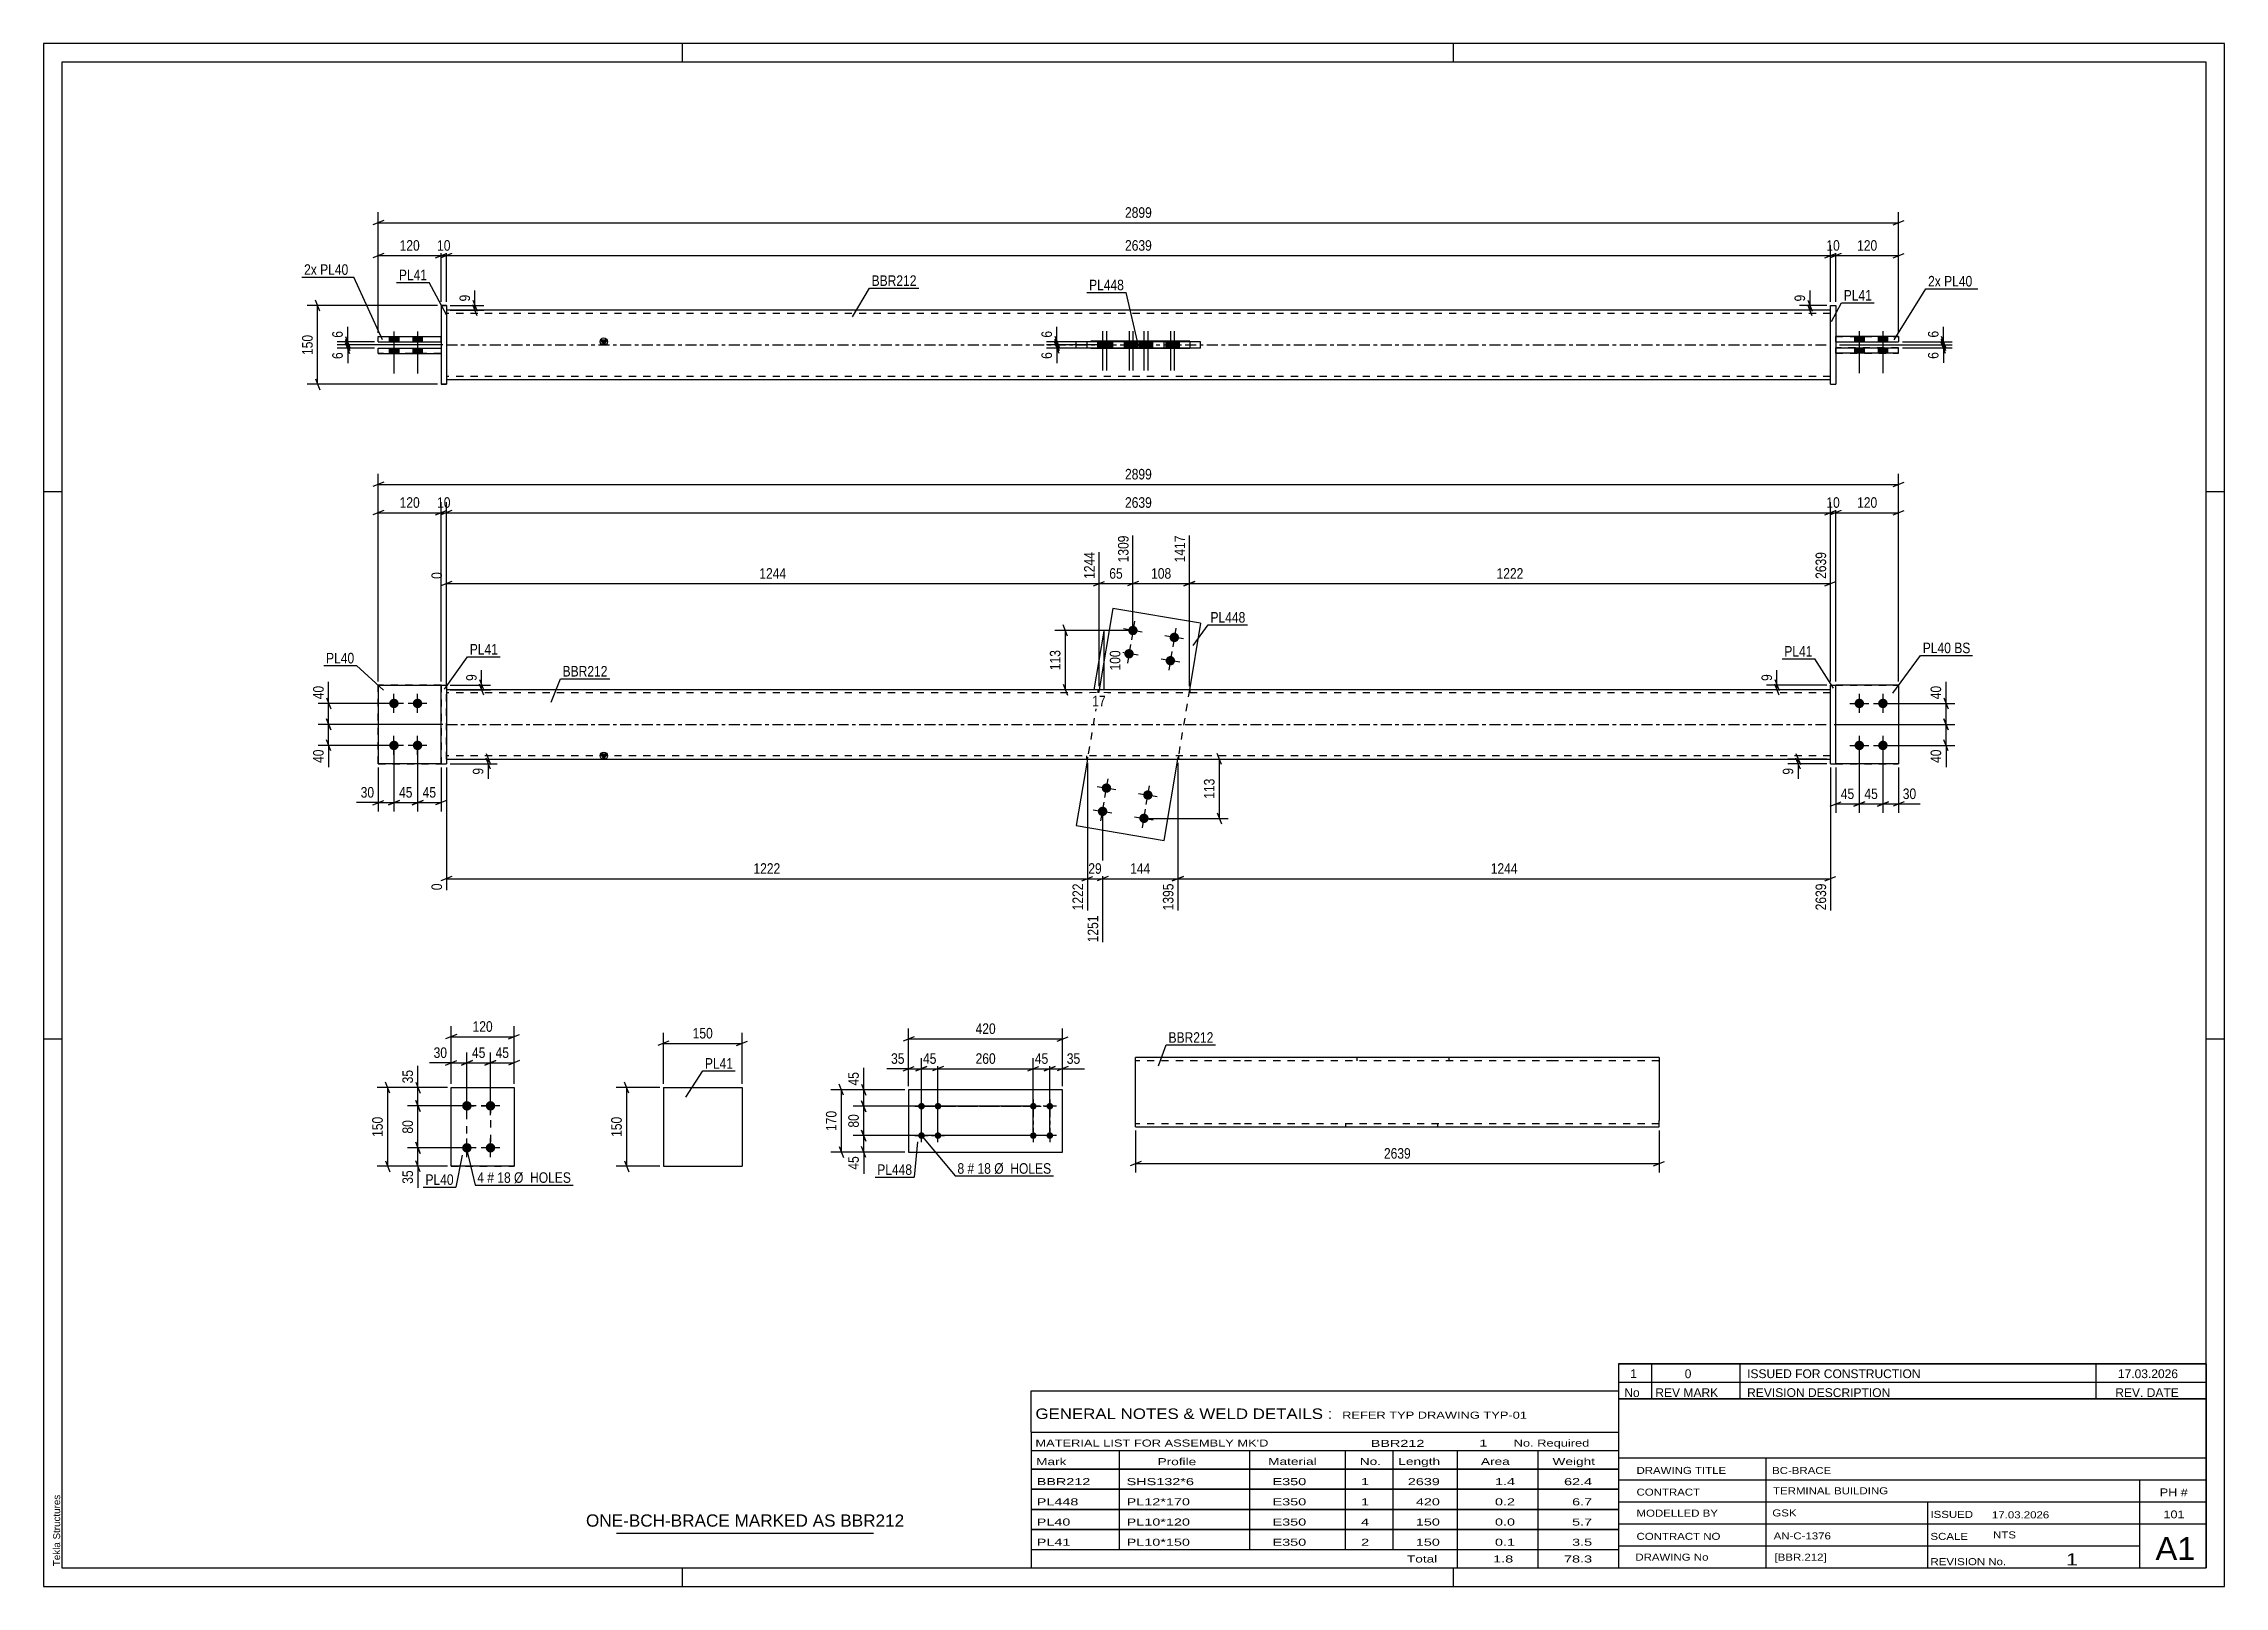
# Model space of a CAD drawing. Header units: millimetres. Extents: x 0 to 594, y 0 to 420.
import ezdxf

# ---------------------------------------------------------------- set-up
doc = ezdxf.new("R2010")
doc.units = ezdxf.units.MM
doc.linetypes.add('DXK_LINE_DOT2', pattern=[3.9198, 1.9599, -1.9599])
doc.linetypes.add('DXK_LINE_DOT3', pattern=[5.9187, 2.979, -0.9799, 0.9799, -0.9799])
doc.styles.add('Arial', font='ARIAL.TTF', dxfattribs={"height": 0.2})
doc.styles.add('Arial Narrow', font='ARIALN.TTF', dxfattribs={"height": 0.2})

# ---------------------------------------------------------------- blocks, each defined once
blk = doc.blocks.new('Unknown-582682783-1128')
at = {"color": 5, "linetype": 'Continuous'}
for p, q in [((594, 420), (0, 420)), ((0, 420), (0, 0)), ((174, 415), (174, 420)), ((384, 415), (384, 420)), ((594, 0), (594, 420)), ((589, 415), (5, 415)), ((5, 415), (5, 5)), ((589, 5), (589, 415)), ((5, 298), (0, 298)), ((594, 298), (589, 298)), ((5, 149), (0, 149)), ((594, 149), (589, 149)), ((0, 0), (594, 0)), ((5, 5), (589, 5)), ((174, 0), (174, 5)), ((384, 0), (384, 5))]:
    blk.add_line(p, q, dxfattribs=at)
at = {"color": 174, "linetype": 'Continuous', "style": 'Arial'}
blk.add_text('Tekla Structures', height=1.9102, rotation=90, dxfattribs=at).set_placement((4.5, 5.5))
blk = doc.blocks.new('Part-582682783-4327 - 4326')
at = {"color": 2, "linetype": 'Continuous'}
for p, q in [((235.61, 135.22), (235.61, 118.22)), ((277.57, 135.22), (235.61, 135.22)), ((277.57, 118.22), (277.57, 135.22)), ((235.61, 118.22), (277.57, 118.22))]:
    blk.add_line(p, q, dxfattribs=at)
blk = doc.blocks.new('Bolt-582682783-4328 - 4326')
at = {"linetype": 'Continuous'}
for points in [[(269.57, 129.82, -1), (269.57, 131.62, -1)], [(274.07, 129.82, -1), (274.07, 131.62, -1)], [(269.57, 121.82, -1), (269.57, 123.62, -1)], [(274.07, 121.82, -1), (274.07, 123.62, -1)]]:
    blk.add_hatch(color=1, dxfattribs=at).paths.add_polyline_path(points)
at = {"color": 1, "linetype": 'Continuous'}
for p, q in [((271.37, 130.72), (267.77, 130.72)), ((269.57, 132.52), (269.57, 128.92)), ((275.87, 130.72), (272.27, 130.72)), ((274.07, 132.52), (274.07, 128.92)), ((271.37, 122.72), (267.77, 122.72)), ((269.57, 124.52), (269.57, 120.92)), ((275.87, 122.72), (272.27, 122.72)), ((274.07, 124.52), (274.07, 120.92))]:
    blk.add_line(p, q, dxfattribs=at)
blk = doc.blocks.new('Bolt-582682783-4329 - 4326')
at = {"linetype": 'Continuous'}
for points in [[(239.11, 131.62, -1), (239.11, 129.82, -1)], [(243.61, 131.62, -1), (243.61, 129.82, -1)], [(239.11, 123.62, -1), (239.11, 121.82, -1)], [(243.61, 123.62, -1), (243.61, 121.82, -1)]]:
    blk.add_hatch(color=1, dxfattribs=at).paths.add_polyline_path(points)
at = {"color": 1, "linetype": 'Continuous'}
for p, q in [((237.31, 130.72), (240.91, 130.72)), ((239.11, 128.92), (239.11, 132.52)), ((241.81, 130.72), (245.41, 130.72)), ((243.61, 128.92), (243.61, 132.52)), ((237.31, 122.72), (240.91, 122.72)), ((239.11, 120.92), (239.11, 124.52)), ((241.81, 122.72), (245.41, 122.72)), ((243.61, 120.92), (243.61, 124.52))]:
    blk.add_line(p, q, dxfattribs=at)
blk = doc.blocks.new('Part-582682783-1607 - 1591')
at = {"color": 2, "linetype": 'Continuous'}
for p, q in [((111.01, 135.81), (128.15, 135.81)), ((111.01, 114.39), (111.01, 135.81)), ((128.15, 135.81), (128.15, 135.81)), ((128.15, 135.81), (128.15, 114.39)), ((128.15, 114.39), (111.01, 114.39)), ((111.01, 114.39), (111.01, 114.39))]:
    blk.add_line(p, q, dxfattribs=at)
at = {"color": 7, "linetype": 'DXK_LINE_DOT2'}
for p, q in [((111.01, 135.81), (128.15, 135.81)), ((111.01, 114.39), (128.15, 114.39)), ((111.01, 114.39), (111.01, 114.39))]:
    blk.add_line(p, q, dxfattribs=at)
blk = doc.blocks.new('Bolt-582682783-1612 - 1591')
at = {"linetype": 'Continuous'}
for points in [[(115.29, 129.53), (115.03, 129.56), (114.77, 129.64), (114.54, 129.77), (114.34, 129.95), (114.18, 130.17), (114.07, 130.42), (114.01, 130.68), (114.01, 130.95), (114.07, 131.21), (114.18, 131.46), (114.34, 131.68), (114.54, 131.85), (114.77, 131.99), (115.03, 132.07), (115.29, 132.1), (115.56, 132.07), (115.82, 131.99), (116.05, 131.85), (116.25, 131.68), (116.41, 131.46), (116.52, 131.21), (116.57, 130.95), (116.57, 130.68), (116.52, 130.42), (116.41, 130.17), (116.25, 129.95), (116.05, 129.77), (115.82, 129.64), (115.56, 129.56)], [(121.72, 129.53), (121.45, 129.56), (121.2, 129.64), (120.97, 129.77), (120.77, 129.95), (120.61, 130.17), (120.5, 130.42), (120.44, 130.68), (120.44, 130.95), (120.5, 131.21), (120.61, 131.46), (120.77, 131.68), (120.97, 131.85), (121.2, 131.99), (121.45, 132.07), (121.72, 132.1), (121.99, 132.07), (122.24, 131.99), (122.48, 131.85), (122.68, 131.68), (122.83, 131.46), (122.94, 131.21), (123, 130.95), (123, 130.68), (122.94, 130.42), (122.83, 130.17), (122.68, 129.95), (122.48, 129.77), (122.24, 129.64), (121.99, 129.56)], [(115.29, 118.1), (115.03, 118.13), (114.77, 118.21), (114.54, 118.35), (114.34, 118.53), (114.18, 118.74), (114.07, 118.99), (114.01, 119.25), (114.01, 119.52), (114.07, 119.78), (114.18, 120.03), (114.34, 120.25), (114.54, 120.43), (114.77, 120.56), (115.03, 120.64), (115.29, 120.67), (115.56, 120.64), (115.82, 120.56), (116.05, 120.43), (116.25, 120.25), (116.41, 120.03), (116.52, 119.78), (116.57, 119.52), (116.57, 119.25), (116.52, 118.99), (116.41, 118.74), (116.25, 118.53), (116.05, 118.35), (115.82, 118.21), (115.56, 118.13)], [(121.72, 118.1), (121.45, 118.13), (121.2, 118.21), (120.97, 118.35), (120.77, 118.53), (120.61, 118.74), (120.5, 118.99), (120.44, 119.25), (120.44, 119.52), (120.5, 119.78), (120.61, 120.03), (120.77, 120.25), (120.97, 120.43), (121.2, 120.56), (121.45, 120.64), (121.72, 120.67), (121.99, 120.64), (122.24, 120.56), (122.48, 120.43), (122.68, 120.25), (122.83, 120.03), (122.94, 119.78), (123, 119.52), (123, 119.25), (122.94, 118.99), (122.83, 118.74), (122.68, 118.53), (122.48, 118.35), (122.24, 118.21), (121.99, 118.13)]]:
    blk.add_hatch(color=1, dxfattribs=at).paths.add_polyline_path(points)
at = {"color": 1, "linetype": 'Continuous'}
for p, q in [((117.86, 130.81), (112.72, 130.81)), ((115.29, 128.24), (115.29, 133.39)), ((124.29, 130.81), (119.15, 130.81)), ((121.72, 128.24), (121.72, 133.39)), ((117.86, 119.39), (112.72, 119.39)), ((115.29, 116.81), (115.29, 121.96)), ((124.29, 119.39), (119.15, 119.39)), ((121.72, 116.81), (121.72, 121.96))]:
    blk.add_line(p, q, dxfattribs=at)
blk = doc.blocks.new('Part-582682783-1962 - 1949')
at = {"color": 2, "linetype": 'Continuous'}
for p, q in [((91.14, 245.38), (108.28, 245.38)), ((91.14, 245.38), (91.14, 223.95)), ((108.28, 223.95), (91.14, 223.95)), ((91.14, 223.95), (91.14, 223.95))]:
    blk.add_line(p, q, dxfattribs=at)
at = {"color": 7, "linetype": 'DXK_LINE_DOT2'}
for p, q in [((91.14, 245.38), (108.28, 245.38)), ((108.28, 245.38), (108.28, 245.38)), ((108.28, 245.38), (108.28, 223.95)), ((91.14, 223.95), (108.28, 223.95))]:
    blk.add_line(p, q, dxfattribs=at)
blk = doc.blocks.new('Bolt-582682783-1978 - 1949')
at = {"linetype": 'Continuous'}
for points in [[(494.56, 241.66), (494.83, 241.63), (495.09, 241.55), (495.32, 241.42), (495.52, 241.24), (495.68, 241.02), (495.79, 240.77), (495.84, 240.51), (495.84, 240.24), (495.79, 239.98), (495.68, 239.73), (495.52, 239.52), (495.32, 239.34), (495.09, 239.2), (494.83, 239.12), (494.56, 239.09), (494.3, 239.12), (494.04, 239.2), (493.81, 239.34), (493.61, 239.52), (493.45, 239.73), (493.34, 239.98), (493.28, 240.24), (493.28, 240.51), (493.34, 240.77), (493.45, 241.02), (493.61, 241.24), (493.81, 241.42), (494.04, 241.55), (494.3, 241.63)], [(500.99, 241.66), (501.26, 241.63), (501.52, 241.55), (501.75, 241.42), (501.95, 241.24), (502.11, 241.02), (502.21, 240.77), (502.27, 240.51), (502.27, 240.24), (502.21, 239.98), (502.11, 239.73), (501.95, 239.52), (501.75, 239.34), (501.52, 239.2), (501.26, 239.12), (500.99, 239.09), (500.72, 239.12), (500.47, 239.2), (500.24, 239.34), (500.04, 239.52), (499.88, 239.73), (499.77, 239.98), (499.71, 240.24), (499.71, 240.51), (499.77, 240.77), (499.88, 241.02), (500.04, 241.24), (500.24, 241.42), (500.47, 241.55), (500.72, 241.63)], [(494.56, 230.23), (494.83, 230.2), (495.09, 230.12), (495.32, 229.99), (495.52, 229.81), (495.68, 229.59), (495.79, 229.34), (495.84, 229.08), (495.84, 228.81), (495.79, 228.55), (495.68, 228.3), (495.52, 228.09), (495.32, 227.91), (495.09, 227.77), (494.83, 227.69), (494.56, 227.66), (494.3, 227.69), (494.04, 227.77), (493.81, 227.91), (493.61, 228.09), (493.45, 228.3), (493.34, 228.55), (493.28, 228.81), (493.28, 229.08), (493.34, 229.34), (493.45, 229.59), (493.61, 229.81), (493.81, 229.99), (494.04, 230.12), (494.3, 230.2)], [(500.99, 230.23), (501.26, 230.2), (501.52, 230.12), (501.75, 229.99), (501.95, 229.81), (502.11, 229.59), (502.21, 229.34), (502.27, 229.08), (502.27, 228.81), (502.21, 228.55), (502.11, 228.3), (501.95, 228.09), (501.75, 227.91), (501.52, 227.77), (501.26, 227.69), (500.99, 227.66), (500.72, 227.69), (500.47, 227.77), (500.24, 227.91), (500.04, 228.09), (499.88, 228.3), (499.77, 228.55), (499.71, 228.81), (499.71, 229.08), (499.77, 229.34), (499.88, 229.59), (500.04, 229.81), (500.24, 229.99), (500.47, 230.12), (500.72, 230.2)]]:
    blk.add_hatch(color=1, dxfattribs=at).paths.add_polyline_path(points)
at = {"color": 1, "linetype": 'Continuous'}
for p, q in [((491.99, 240.38), (497.13, 240.38)), ((494.56, 242.95), (494.56, 237.8)), ((498.42, 240.38), (503.56, 240.38)), ((500.99, 242.95), (500.99, 237.8)), ((491.99, 228.95), (497.13, 228.95)), ((494.56, 231.52), (494.56, 226.38)), ((498.42, 228.95), (503.56, 228.95)), ((500.99, 231.52), (500.99, 226.38))]:
    blk.add_line(p, q, dxfattribs=at)
blk = doc.blocks.new('Part-582682783-1967 - 1949')
at = {"color": 7, "linetype": 'DXK_LINE_DOT2'}
for p, q in [((91.14, 223.95), (91.14, 245.38)), ((91.14, 245.38), (108.28, 245.38)), ((108.28, 245.38), (91.14, 245.38)), ((108.28, 223.95), (108.28, 245.38)), ((91.14, 223.95), (91.14, 223.95)), ((91.14, 223.95), (108.28, 223.95)), ((91.14, 223.95), (108.28, 223.95)), ((108.28, 223.95), (108.28, 223.95))]:
    blk.add_line(p, q, dxfattribs=at)
blk = doc.blocks.new('Part-582682783-1972 - 1949')
at = {"color": 2, "linetype": 'Continuous'}
for p, q in [((108.28, 245.38), (109.71, 245.38)), ((108.28, 223.95), (108.28, 245.38)), ((109.71, 245.38), (109.71, 245.38)), ((109.71, 245.38), (109.71, 223.95)), ((108.28, 223.95), (109.71, 223.95))]:
    blk.add_line(p, q, dxfattribs=at)
at = {"color": 7, "linetype": 'DXK_LINE_DOT2'}
for p, q in [((108.28, 245.38), (109.71, 245.38)), ((108.28, 223.95), (109.71, 223.95))]:
    blk.add_line(p, q, dxfattribs=at)
blk = doc.blocks.new('Part-582682783-1956 - 1949')
at = {"color": 7, "linetype": 'DXK_LINE_DOT2'}
for p, q in [((488.13, 245.38), (505.28, 245.38)), ((488.13, 223.95), (488.13, 245.38)), ((488.13, 245.38), (505.28, 245.38)), ((505.28, 245.38), (505.28, 245.38)), ((505.28, 245.38), (505.28, 223.95)), ((488.13, 223.95), (488.13, 223.95)), ((488.13, 223.95), (505.28, 223.95)), ((488.13, 223.95), (505.28, 223.95))]:
    blk.add_line(p, q, dxfattribs=at)
blk = doc.blocks.new('Part-582682783-1957 - 1949')
at = {"color": 2, "linetype": 'Continuous'}
for p, q in [((486.71, 245.38), (488.13, 245.38)), ((486.71, 223.95), (486.71, 245.38)), ((488.13, 223.95), (488.13, 245.38)), ((486.71, 223.95), (486.71, 223.95)), ((486.71, 223.95), (488.13, 223.95))]:
    blk.add_line(p, q, dxfattribs=at)
at = {"color": 7, "linetype": 'DXK_LINE_DOT2'}
for p, q in [((486.71, 245.38), (488.13, 245.38)), ((486.71, 223.95), (488.13, 223.95))]:
    blk.add_line(p, q, dxfattribs=at)
blk = doc.blocks.new('Part-582682783-1977 - 1949')
at = {"color": 2, "linetype": 'Continuous'}
for p, q in [((291.2, 266.23), (287.48, 244.09)), ((315.15, 262.21), (291.2, 266.23)), ((315.15, 262.21), (312.1, 244.09)), ((284.31, 225.23), (281.27, 207.12)), ((305.22, 203.09), (308.94, 225.23)), ((281.27, 207.12), (305.22, 203.09))]:
    blk.add_line(p, q, dxfattribs=at)
at = {"color": 7, "linetype": 'DXK_LINE_DOT2'}
for p, q in [((287.48, 244.09), (284.33, 225.36)), ((312.1, 244.09), (308.96, 225.36)), ((284.31, 225.23), (284.4, 225.74)), ((308.94, 225.23), (309.02, 225.74)), ((284.33, 225.36), (284.31, 225.23)), ((308.96, 225.36), (308.94, 225.23))]:
    blk.add_line(p, q, dxfattribs=at)
blk = doc.blocks.new('Bolt-582682783-1979 - 1949')
at = {"linetype": 'Continuous'}
for points in [[(95.42, 241.66), (95.69, 241.63), (95.95, 241.55), (96.18, 241.42), (96.38, 241.24), (96.54, 241.02), (96.65, 240.77), (96.7, 240.51), (96.7, 240.24), (96.65, 239.98), (96.54, 239.73), (96.38, 239.52), (96.18, 239.34), (95.95, 239.2), (95.69, 239.12), (95.42, 239.09), (95.16, 239.12), (94.9, 239.2), (94.67, 239.34), (94.47, 239.52), (94.31, 239.73), (94.2, 239.98), (94.14, 240.24), (94.14, 240.51), (94.2, 240.77), (94.31, 241.02), (94.47, 241.24), (94.67, 241.42), (94.9, 241.55), (95.16, 241.63)], [(101.85, 241.66), (102.12, 241.63), (102.37, 241.55), (102.61, 241.42), (102.81, 241.24), (102.97, 241.02), (103.07, 240.77), (103.13, 240.51), (103.13, 240.24), (103.07, 239.98), (102.97, 239.73), (102.81, 239.52), (102.61, 239.34), (102.37, 239.2), (102.12, 239.12), (101.85, 239.09), (101.58, 239.12), (101.33, 239.2), (101.1, 239.34), (100.9, 239.52), (100.74, 239.73), (100.63, 239.98), (100.57, 240.24), (100.57, 240.51), (100.63, 240.77), (100.74, 241.02), (100.9, 241.24), (101.1, 241.42), (101.33, 241.55), (101.58, 241.63)], [(95.42, 230.23), (95.69, 230.2), (95.95, 230.12), (96.18, 229.99), (96.38, 229.81), (96.54, 229.59), (96.65, 229.34), (96.7, 229.08), (96.7, 228.81), (96.65, 228.55), (96.54, 228.3), (96.38, 228.09), (96.18, 227.91), (95.95, 227.77), (95.69, 227.69), (95.42, 227.66), (95.16, 227.69), (94.9, 227.77), (94.67, 227.91), (94.47, 228.09), (94.31, 228.3), (94.2, 228.55), (94.14, 228.81), (94.14, 229.08), (94.2, 229.34), (94.31, 229.59), (94.47, 229.81), (94.67, 229.99), (94.9, 230.12), (95.16, 230.2)], [(101.85, 230.23), (102.12, 230.2), (102.37, 230.12), (102.61, 229.99), (102.81, 229.81), (102.97, 229.59), (103.07, 229.34), (103.13, 229.08), (103.13, 228.81), (103.07, 228.55), (102.97, 228.3), (102.81, 228.09), (102.61, 227.91), (102.37, 227.77), (102.12, 227.69), (101.85, 227.66), (101.58, 227.69), (101.33, 227.77), (101.1, 227.91), (100.9, 228.09), (100.74, 228.3), (100.63, 228.55), (100.57, 228.81), (100.57, 229.08), (100.63, 229.34), (100.74, 229.59), (100.9, 229.81), (101.1, 229.99), (101.33, 230.12), (101.58, 230.2)]]:
    blk.add_hatch(color=1, dxfattribs=at).paths.add_polyline_path(points)
at = {"color": 1, "linetype": 'Continuous'}
for p, q in [((97.99, 240.38), (92.85, 240.38)), ((95.42, 237.8), (95.42, 242.95)), ((104.42, 240.38), (99.28, 240.38)), ((101.85, 237.8), (101.85, 242.95)), ((97.99, 228.95), (92.85, 228.95)), ((95.42, 226.38), (95.42, 231.52)), ((104.42, 228.95), (99.28, 228.95)), ((101.85, 226.38), (101.85, 231.52))]:
    blk.add_line(p, q, dxfattribs=at)
blk = doc.blocks.new('Bolt-582682783-1980 - 1949')
at = {"linetype": 'Continuous'}
for points in [[(297.98, 260.02, -1), (295.44, 260.45, -1)], [(309.25, 258.13, -1), (306.71, 258.55, -1)], [(296.91, 253.68, -1), (294.38, 254.11, -1)], [(308.18, 251.79, -1), (305.65, 252.21, -1)]]:
    blk.add_hatch(color=1, dxfattribs=at).paths.add_polyline_path(points)
at = {"color": 1, "linetype": 'Continuous'}
for p, q in [((297.13, 262.77), (296.28, 257.7)), ((299.24, 259.81), (294.17, 260.66)), ((296.07, 256.43), (295.22, 251.36)), ((310.52, 257.92), (305.44, 258.77)), ((308.4, 260.88), (307.55, 255.81)), ((298.18, 253.47), (293.11, 254.32)), ((309.45, 251.58), (304.38, 252.43)), ((307.34, 254.54), (306.49, 249.47))]:
    blk.add_line(p, q, dxfattribs=at)
blk = doc.blocks.new('Bolt-582682783-1981 - 1949')
at = {"linetype": 'Continuous'}
for points in [[(288.23, 217.53, -1), (290.77, 217.11, -1)], [(299.51, 215.64, -1), (302.04, 215.22, -1)], [(287.17, 211.19, -1), (289.71, 210.77, -1)], [(298.44, 209.3, -1), (300.98, 208.88, -1)]]:
    blk.add_hatch(color=1, dxfattribs=at).paths.add_polyline_path(points)
at = {"color": 1, "linetype": 'Continuous'}
for p, q in [((289.08, 214.79), (289.93, 219.86)), ((286.97, 217.75), (292.04, 216.9)), ((298.24, 215.85), (303.31, 215)), ((300.35, 212.89), (301.2, 217.96)), ((285.9, 211.41), (290.97, 210.56)), ((288.01, 208.45), (288.86, 213.52)), ((297.17, 209.51), (302.24, 208.66)), ((299.28, 206.55), (300.13, 211.62))]:
    blk.add_line(p, q, dxfattribs=at)
blk = doc.blocks.new('Part-582682783-1987 - 1949')
at = {"color": 2, "linetype": 'Continuous'}
for p, q in [((505.28, 245.38), (488.13, 245.38)), ((505.28, 245.38), (505.28, 245.38)), ((505.28, 245.38), (505.28, 223.95)), ((505.28, 223.95), (488.13, 223.95))]:
    blk.add_line(p, q, dxfattribs=at)
at = {"color": 7, "linetype": 'DXK_LINE_DOT2'}
for p, q in [((505.28, 245.38), (488.13, 245.38)), ((488.13, 245.38), (488.13, 245.38)), ((488.13, 223.95), (488.13, 245.38)), ((505.28, 245.38), (505.28, 245.38)), ((505.28, 223.95), (488.13, 223.95))]:
    blk.add_line(p, q, dxfattribs=at)
blk = doc.blocks.new('Part-582682783-1992 - 1949')
at = {"linetype": 'Continuous'}
blk.add_hatch(color=2, dxfattribs=at).paths.add_polyline_path([(152.57, 225.23), (151.77, 226.63), (153.37, 226.63)])
at = {"color": 2, "linetype": 'Continuous'}
for p, q in [((486.71, 244.09), (109.71, 244.09)), ((152.57, 225.23), (151.77, 226.63)), ((151.77, 226.63), (153.37, 226.63)), ((153.37, 226.63), (152.57, 225.23)), ((109.71, 225.23), (486.71, 225.23))]:
    blk.add_line(p, q, dxfattribs=at)
at = {"color": 7, "linetype": 'DXK_LINE_DOT2'}
for p, q in [((109.71, 225.23), (109.71, 244.09)), ((287.19, 244.09), (287.19, 243.23)), ((312.25, 244.09), (312.25, 243.23)), ((486.71, 225.23), (486.71, 244.09)), ((486.71, 243.23), (109.71, 243.23)), ((486.71, 226.09), (109.71, 226.09)), ((284.17, 225.23), (284.17, 226.09)), ((309.22, 225.23), (309.22, 226.09)), ((284.17, 225.36), (284.17, 225.23)), ((309.22, 225.36), (309.22, 225.23))]:
    blk.add_line(p, q, dxfattribs=at)
at = {"color": 7, "linetype": 'DXK_LINE_DOT3'}
blk.add_line((109.71, 234.66), (486.71, 234.66), dxfattribs=at)
at = {"color": 2, "linetype": 'Continuous'}
blk.add_circle((152.57, 226.13), 1, dxfattribs=at)
blk = doc.blocks.new('Part-582682783-2443 - 2420')
at = {"color": 2, "linetype": 'Continuous'}
for p, q in [((91.14, 338.81), (91.14, 340.24)), ((91.14, 340.24), (108.28, 340.24)), ((91.14, 338.81), (91.14, 338.81)), ((91.14, 338.81), (108.28, 338.81)), ((108.28, 338.81), (108.28, 340.24)), ((108.28, 338.81), (108.28, 338.81))]:
    blk.add_line(p, q, dxfattribs=at)
at = {"color": 7, "linetype": 'DXK_LINE_DOT2'}
for p, q in [((91.14, 340.24), (91.14, 340.24)), ((91.14, 340.24), (108.28, 340.24)), ((91.14, 338.81), (108.28, 338.81)), ((108.28, 340.24), (108.28, 340.24))]:
    blk.add_line(p, q, dxfattribs=at)
blk = doc.blocks.new('Bolt-582682783-2427 - 2420')
at = {"linetype": 'Continuous'}
for points in [[(495.85, 340.29), (493.28, 340.29), (493.28, 338.86), (495.85, 338.86)], [(495.85, 340.29), (493.28, 340.29), (493.28, 338.86), (495.85, 338.86)], [(502.28, 340.29), (499.71, 340.29), (499.71, 338.86), (502.28, 338.86)], [(502.28, 340.29), (499.71, 340.29), (499.71, 338.86), (502.28, 338.86)], [(495.85, 337.14), (493.28, 337.14), (493.28, 335.71), (495.85, 335.71)], [(495.85, 337.14), (493.28, 337.14), (493.28, 335.71), (495.85, 335.71)], [(502.28, 337.14), (499.71, 337.14), (499.71, 335.71), (502.28, 335.71)], [(502.28, 337.14), (499.71, 337.14), (499.71, 335.71), (502.28, 335.71)]]:
    blk.add_hatch(color=1, dxfattribs=at).paths.add_polyline_path(points)
at = {"color": 1, "linetype": 'Continuous'}
for p, q in [((493.28, 340.29), (493.28, 338.86)), ((493.28, 340.29), (493.28, 338.86)), ((494.56, 341.72), (494.56, 330.29)), ((494.56, 341.72), (494.56, 330.29)), ((495.85, 340.29), (495.85, 338.86)), ((495.85, 340.29), (495.85, 338.86)), ((499.71, 340.29), (499.71, 338.86)), ((499.71, 340.29), (499.71, 338.86)), ((500.99, 341.72), (500.99, 330.29)), ((500.99, 341.72), (500.99, 330.29)), ((502.28, 340.29), (502.28, 338.86)), ((502.28, 340.29), (502.28, 338.86)), ((493.28, 337.14), (493.28, 335.71)), ((493.28, 337.14), (493.28, 335.71)), ((495.85, 337.14), (495.85, 335.71)), ((495.85, 337.14), (495.85, 335.71)), ((499.71, 337.14), (499.71, 335.71)), ((499.71, 337.14), (499.71, 335.71)), ((502.28, 337.14), (502.28, 335.71)), ((502.28, 337.14), (502.28, 335.71))]:
    blk.add_line(p, q, dxfattribs=at)
blk = doc.blocks.new('Bolt-582682783-2428 - 2420')
at = {"linetype": 'Continuous'}
for points in [[(94.14, 338.81), (96.71, 338.81), (96.71, 340.24), (94.14, 340.24)], [(94.14, 338.81), (96.71, 338.81), (96.71, 340.24), (94.14, 340.24)], [(100.57, 338.81), (103.14, 338.81), (103.14, 340.24), (100.57, 340.24)], [(100.57, 338.81), (103.14, 338.81), (103.14, 340.24), (100.57, 340.24)], [(94.14, 335.66), (96.71, 335.66), (96.71, 337.09), (94.14, 337.09)], [(94.14, 335.66), (96.71, 335.66), (96.71, 337.09), (94.14, 337.09)], [(100.57, 335.66), (103.14, 335.66), (103.14, 337.09), (100.57, 337.09)], [(100.57, 335.66), (103.14, 335.66), (103.14, 337.09), (100.57, 337.09)]]:
    blk.add_hatch(color=1, dxfattribs=at).paths.add_polyline_path(points)
at = {"color": 1, "linetype": 'Continuous'}
for p, q in [((94.14, 340.24), (94.14, 338.81)), ((94.14, 340.24), (94.14, 338.81)), ((95.42, 341.67), (95.42, 330.24)), ((95.42, 341.67), (95.42, 330.24)), ((96.71, 340.24), (96.71, 338.81)), ((96.71, 340.24), (96.71, 338.81)), ((100.57, 340.24), (100.57, 338.81)), ((100.57, 340.24), (100.57, 338.81)), ((101.85, 341.67), (101.85, 330.24)), ((101.85, 341.67), (101.85, 330.24)), ((103.14, 340.24), (103.14, 338.81)), ((103.14, 340.24), (103.14, 338.81)), ((94.14, 337.09), (94.14, 335.66)), ((94.14, 337.09), (94.14, 335.66)), ((96.71, 337.09), (96.71, 335.66)), ((96.71, 337.09), (96.71, 335.66)), ((100.57, 337.09), (100.57, 335.66)), ((100.57, 337.09), (100.57, 335.66)), ((103.14, 337.09), (103.14, 335.66)), ((103.14, 337.09), (103.14, 335.66))]:
    blk.add_line(p, q, dxfattribs=at)
blk = doc.blocks.new('Part-582682783-2433 - 2420')
at = {"color": 7, "linetype": 'DXK_LINE_DOT2'}
for p, q in [((281.27, 337.12), (281.27, 338.83)), ((287.19, 338.83), (281.27, 338.83)), ((305.22, 337.12), (305.22, 338.83)), ((287.19, 337.12), (281.27, 337.12))]:
    blk.add_line(p, q, dxfattribs=at)
at = {"color": 2, "linetype": 'Continuous'}
for p, q in [((315.15, 338.83), (287.19, 338.83)), ((291.2, 337.12), (291.2, 338.83)), ((315.15, 337.12), (315.15, 338.83)), ((315.15, 337.12), (287.19, 337.12))]:
    blk.add_line(p, q, dxfattribs=at)
blk = doc.blocks.new('Part-582682783-2438 - 2420')
at = {"color": 2, "linetype": 'Continuous'}
for p, q in [((108.28, 348.69), (109.71, 348.69)), ((108.28, 348.69), (108.28, 327.26)), ((109.71, 348.69), (109.71, 348.69)), ((109.71, 348.69), (109.71, 327.26)), ((109.71, 327.26), (108.28, 327.26)), ((108.28, 327.26), (108.28, 327.26))]:
    blk.add_line(p, q, dxfattribs=at)
at = {"color": 7, "linetype": 'DXK_LINE_DOT2'}
for p, q in [((109.71, 348.69), (108.28, 348.69)), ((109.71, 348.69), (109.71, 348.69)), ((108.28, 327.26), (109.71, 327.26))]:
    blk.add_line(p, q, dxfattribs=at)
blk = doc.blocks.new('Part-582682783-2448 - 2420')
at = {"color": 2, "linetype": 'Continuous'}
for p, q in [((505.28, 340.29), (488.13, 340.29)), ((488.13, 338.86), (488.13, 340.29)), ((488.13, 338.86), (488.13, 338.86)), ((488.13, 338.86), (505.28, 338.86)), ((505.28, 340.29), (505.28, 338.86))]:
    blk.add_line(p, q, dxfattribs=at)
at = {"color": 7, "linetype": 'DXK_LINE_DOT2'}
for p, q in [((488.13, 340.29), (488.13, 340.29)), ((488.13, 340.29), (505.28, 340.29)), ((488.13, 338.86), (505.28, 338.86)), ((505.28, 340.29), (505.28, 340.29))]:
    blk.add_line(p, q, dxfattribs=at)
blk = doc.blocks.new('Part-582682783-2453 - 2420')
at = {"color": 2, "linetype": 'Continuous'}
for p, q in [((488.13, 337.14), (505.28, 337.14)), ((488.13, 335.71), (488.13, 337.14)), ((505.28, 335.71), (488.13, 335.71)), ((505.28, 335.71), (505.28, 337.14))]:
    blk.add_line(p, q, dxfattribs=at)
at = {"color": 7, "linetype": 'DXK_LINE_DOT2'}
for p, q in [((505.28, 337.14), (488.13, 337.14)), ((488.13, 335.71), (505.28, 335.71))]:
    blk.add_line(p, q, dxfattribs=at)
blk = doc.blocks.new('Part-582682783-2458 - 2420')
at = {"linetype": 'Continuous'}
blk.add_hatch(color=2, dxfattribs=at).paths.add_polyline_path([(152.57, 337.98), (151.77, 339.38), (153.37, 339.38)])
at = {"color": 2, "linetype": 'Continuous'}
for p, q in [((486.71, 347.4), (109.71, 347.4)), ((152.57, 337.98), (151.77, 339.38)), ((151.77, 339.38), (153.37, 339.38)), ((153.37, 339.38), (152.57, 337.98)), ((312.25, 338.98), (287.19, 338.98)), ((287.19, 336.98), (287.19, 338.98)), ((309.22, 338.83), (309.22, 338.98)), ((312.25, 338.83), (312.25, 338.98)), ((312.25, 336.98), (287.19, 336.98)), ((309.22, 336.98), (309.22, 337.12)), ((312.25, 336.98), (312.25, 337.12)), ((109.71, 328.55), (486.71, 328.55))]:
    blk.add_line(p, q, dxfattribs=at)
at = {"color": 7, "linetype": 'DXK_LINE_DOT2'}
for p, q in [((109.71, 347.4), (109.71, 328.55)), ((486.71, 346.55), (109.71, 346.55)), ((486.71, 328.55), (486.71, 347.4)), ((284.17, 338.98), (284.17, 336.98)), ((287.19, 338.98), (284.17, 338.98)), ((309.22, 338.98), (309.22, 337.12)), ((312.25, 338.98), (312.25, 337.12)), ((287.19, 336.98), (284.17, 336.98)), ((486.71, 329.4), (109.71, 329.4))]:
    blk.add_line(p, q, dxfattribs=at)
at = {"color": 7, "linetype": 'DXK_LINE_DOT3'}
blk.add_line((109.71, 337.98), (486.71, 337.98), dxfattribs=at)
at = {"color": 2, "linetype": 'Continuous'}
blk.add_circle((152.57, 338.88), 1, dxfattribs=at)
blk = doc.blocks.new('Bolt-582682783-2464 - 2420')
at = {"linetype": 'Continuous'}
for points in [[(296.93, 338.83), (294.36, 338.83), (294.36, 337.12), (296.93, 337.12)], [(297.99, 338.83), (295.42, 338.83), (295.42, 337.12), (297.99, 337.12)], [(308.2, 338.83), (305.63, 338.83), (305.63, 337.12), (308.2, 337.12)], [(309.26, 338.83), (306.69, 338.83), (306.69, 337.12), (309.26, 337.12)]]:
    blk.add_hatch(color=1, dxfattribs=at).paths.add_polyline_path(points)
at = {"color": 1, "linetype": 'Continuous'}
for p, q in [((294.36, 338.83), (294.36, 337.12)), ((295.42, 338.83), (295.42, 337.12)), ((295.64, 341.69), (295.64, 330.98)), ((296.71, 341.69), (296.71, 330.98)), ((296.93, 338.83), (296.93, 337.12)), ((297.99, 338.83), (297.99, 337.12)), ((305.63, 338.83), (305.63, 337.12)), ((306.69, 338.83), (306.69, 337.12)), ((306.91, 341.69), (306.91, 330.98)), ((307.98, 341.69), (307.98, 330.98)), ((308.2, 338.83), (308.2, 337.12)), ((309.26, 338.83), (309.26, 337.12))]:
    blk.add_line(p, q, dxfattribs=at)
blk = doc.blocks.new('Bolt-582682783-2465 - 2420')
at = {"linetype": 'Continuous'}
for points in [[(287.15, 337.12), (289.72, 337.12), (289.72, 338.83), (287.15, 338.83)], [(288.22, 337.12), (290.79, 337.12), (290.79, 338.83), (288.22, 338.83)], [(298.42, 337.12), (300.99, 337.12), (300.99, 338.83), (298.42, 338.83)], [(299.49, 337.12), (302.06, 337.12), (302.06, 338.83), (299.49, 338.83)]]:
    blk.add_hatch(color=1, dxfattribs=at).paths.add_polyline_path(points)
at = {"color": 1, "linetype": 'Continuous'}
for p, q in [((287.15, 338.83), (287.15, 337.12)), ((288.22, 338.83), (288.22, 337.12)), ((288.44, 341.69), (288.44, 330.98)), ((289.5, 341.69), (289.5, 330.98)), ((289.72, 338.83), (289.72, 337.12)), ((290.79, 338.83), (290.79, 337.12)), ((298.42, 338.83), (298.42, 337.12)), ((299.49, 338.83), (299.49, 337.12)), ((299.71, 341.69), (299.71, 330.98)), ((300.77, 341.69), (300.77, 330.98)), ((300.99, 338.83), (300.99, 337.12)), ((302.06, 338.83), (302.06, 337.12))]:
    blk.add_line(p, q, dxfattribs=at)
blk = doc.blocks.new('Part-582682783-2470 - 2420')
at = {"color": 2, "linetype": 'Continuous'}
for p, q in [((486.71, 348.69), (486.71, 348.69)), ((486.71, 327.26), (486.71, 348.69)), ((486.71, 348.69), (488.13, 348.69)), ((488.13, 348.69), (488.13, 348.69)), ((488.13, 348.69), (488.13, 327.26)), ((486.71, 327.26), (488.13, 327.26)), ((486.71, 327.26), (486.71, 327.26)), ((488.13, 327.26), (488.13, 327.26))]:
    blk.add_line(p, q, dxfattribs=at)
at = {"color": 7, "linetype": 'DXK_LINE_DOT2'}
for p, q in [((486.71, 348.69), (486.71, 348.69)), ((486.71, 348.69), (488.13, 348.69)), ((486.71, 327.26), (488.13, 327.26))]:
    blk.add_line(p, q, dxfattribs=at)
blk = doc.blocks.new('Part-582682783-2475 - 2420')
at = {"color": 2, "linetype": 'Continuous'}
for p, q in [((91.14, 337.09), (108.28, 337.09)), ((91.14, 335.66), (91.14, 337.09)), ((91.14, 335.66), (108.28, 335.66)), ((91.14, 335.66), (91.14, 335.66)), ((108.28, 337.09), (108.28, 335.66))]:
    blk.add_line(p, q, dxfattribs=at)
at = {"color": 7, "linetype": 'DXK_LINE_DOT2'}
for p, q in [((91.14, 337.09), (108.28, 337.09)), ((108.28, 335.66), (91.14, 335.66))]:
    blk.add_line(p, q, dxfattribs=at)
blk = doc.blocks.new('Part-582682783-1567 - 1551')
at = {"color": 2, "linetype": 'Continuous'}
for p, q in [((168.82, 135.81), (168.82, 114.39)), ((168.82, 135.81), (190.25, 135.81)), ((190.25, 135.81), (190.25, 114.39)), ((168.82, 114.39), (190.25, 114.39))]:
    blk.add_line(p, q, dxfattribs=at)
blk = doc.blocks.new('Part-582682783-1532 - 1515')
at = {"color": 2, "linetype": 'Continuous'}
for p, q in [((326.03, 143.95), (297.45, 143.95)), ((297.45, 125.22), (297.45, 143.95)), ((411.35, 143.95), (326.13, 143.95)), ((440.02, 143.95), (411.45, 143.95)), ((440.02, 143.95), (440.02, 126.8)), ((297.45, 125.09), (297.45, 125.22)), ((297.45, 125.09), (326.03, 125.09)), ((326.13, 125.09), (411.35, 125.09)), ((411.45, 125.09), (440.02, 125.09)), ((440.02, 125.09), (440.02, 126.8))]:
    blk.add_line(p, q, dxfattribs=at)
at = {"color": 7, "linetype": 'DXK_LINE_DOT2'}
for p, q in [((326.03, 143.09), (297.45, 143.09)), ((411.35, 143.09), (326.13, 143.09)), ((357.72, 143.95), (357.72, 143.09)), ((382.78, 143.95), (382.78, 143.09)), ((440.02, 143.09), (411.45, 143.09)), ((440.02, 143.09), (440.02, 143.02)), ((440.02, 143.02), (440.02, 143.09)), ((440.02, 142.89), (440.02, 143.02)), ((440.02, 143.02), (440.02, 142.89)), ((297.45, 125.95), (297.45, 126.01)), ((326.03, 125.95), (297.45, 125.95)), ((411.35, 125.95), (326.13, 125.95)), ((354.7, 125.09), (354.7, 125.95)), ((354.7, 125.22), (354.7, 125.09)), ((379.75, 125.09), (379.75, 125.95)), ((379.75, 125.22), (379.75, 125.09)), ((440.02, 125.95), (411.45, 125.95)), ((440.02, 126.01), (440.02, 126.47)), ((440.02, 125.95), (440.02, 126.01))]:
    blk.add_line(p, q, dxfattribs=at)
blk = doc.blocks.new('Rectangle-582682783-4450 - 4326')
at = {"color": 1, "linetype": 'DXK_LINE_DOT3'}
blk.add_lwpolyline([(239.11, 130.72), (274.07, 130.72), (274.07, 122.72), (239.11, 122.72), (239.11, 130.72)], close=True, dxfattribs=at)
blk = doc.blocks.new('Rectangle-582682783-1727 - 1591')
at = {"color": 1, "linetype": 'DXK_LINE_DOT2'}
blk.add_lwpolyline([(115.29, 130.81), (121.72, 130.81), (121.72, 119.39), (115.29, 119.39), (115.29, 130.81)], close=True, dxfattribs=at)
blk = doc.blocks.new('Rectangle-582682783-4460 - 4326')
at = {"color": 1, "linetype": 'DXK_LINE_DOT3'}
blk.add_lwpolyline([(243.61, 130.72), (269.57, 130.72), (269.57, 122.72), (243.61, 122.72), (243.61, 130.72)], close=True, dxfattribs=at)
blk = doc.blocks.new('StraightDimension-582682783-4334 - 4326')
at = {"color": 7, "linetype": 'Continuous'}
for p, q in [((274.07, 123.72), (274.07, 143.76)), ((277.57, 136.22), (277.57, 143.76)), ((272.57, 140.31), (275.57, 141.51)), ((274.07, 140.91), (277.57, 140.91)), ((279.07, 141.51), (276.07, 140.31))]:
    blk.add_line(p, q, dxfattribs=at)
at = {"color": 0}
blk.add_wipeout([(282.95, 141.66), (282.95, 145.86), (278.1, 145.86), (278.1, 141.66)], dxfattribs=at)
at = {"color": 7, "linetype": 'Continuous'}
blk.add_line((277.57, 140.91), (283.48, 140.91), dxfattribs=at)
blk.add_line((277.57, 140.91), (283.48, 140.91), dxfattribs=at)
at = {"color": 3, "style": 'Arial Narrow'}
blk.add_text('35', height=2.863, dxfattribs=at).set_placement((278.7, 142.26))
blk = doc.blocks.new('StraightDimension-582682783-4335 - 4326')
at = {"color": 7, "linetype": 'Continuous'}
for p, q in [((269.57, 123.72), (269.57, 143.76)), ((274.07, 123.72), (274.07, 143.76)), ((268.07, 140.31), (271.07, 141.51)), ((269.57, 140.91), (274.07, 140.91)), ((275.57, 141.51), (272.57, 140.31))]:
    blk.add_line(p, q, dxfattribs=at)
at = {"color": 0}
blk.add_wipeout([(274.25, 141.66), (274.25, 145.86), (269.39, 145.86), (269.39, 141.66)], dxfattribs=at)
at = {"color": 3, "style": 'Arial Narrow'}
blk.add_text('45', height=2.863, dxfattribs=at).set_placement((269.99, 142.26))
blk = doc.blocks.new('StraightDimension-582682783-4336 - 4326')
at = {"color": 7, "linetype": 'Continuous'}
for p, q in [((243.61, 123.72), (243.61, 143.76)), ((269.57, 123.72), (269.57, 143.76)), ((245.11, 141.51), (242.11, 140.31)), ((243.61, 140.91), (269.57, 140.91)), ((268.07, 140.31), (271.07, 141.51))]:
    blk.add_line(p, q, dxfattribs=at)
at = {"color": 0}
blk.add_wipeout([(259.93, 141.66), (259.93, 145.86), (253.25, 145.86), (253.25, 141.66)], dxfattribs=at)
at = {"color": 3, "style": 'Arial Narrow'}
blk.add_text('260', height=2.863, dxfattribs=at).set_placement((253.85, 142.26))
blk = doc.blocks.new('StraightDimension-582682783-4337 - 4326')
at = {"color": 7, "linetype": 'Continuous'}
for p, q in [((239.11, 123.72), (239.11, 143.76)), ((243.61, 123.72), (243.61, 143.76)), ((237.61, 140.31), (240.61, 141.51)), ((239.11, 140.91), (243.61, 140.91)), ((245.11, 141.51), (242.11, 140.31))]:
    blk.add_line(p, q, dxfattribs=at)
at = {"color": 0}
blk.add_wipeout([(243.79, 141.66), (243.79, 145.86), (238.93, 145.86), (238.93, 141.66)], dxfattribs=at)
at = {"color": 3, "style": 'Arial Narrow'}
blk.add_text('45', height=2.863, dxfattribs=at).set_placement((239.53, 142.26))
blk = doc.blocks.new('StraightDimension-582682783-4338 - 4326')
at = {"color": 7, "linetype": 'Continuous'}
for p, q in [((235.61, 136.22), (235.61, 143.76)), ((239.11, 123.72), (239.11, 143.76)), ((234.11, 140.31), (237.11, 141.51)), ((235.61, 140.91), (239.11, 140.91)), ((240.61, 141.51), (237.61, 140.31))]:
    blk.add_line(p, q, dxfattribs=at)
at = {"color": 0}
blk.add_wipeout([(235.09, 141.66), (235.09, 145.86), (230.23, 145.86), (230.23, 141.66)], dxfattribs=at)
at = {"color": 7, "linetype": 'Continuous'}
blk.add_line((235.61, 140.91), (229.7, 140.91), dxfattribs=at)
blk.add_line((235.61, 140.91), (229.7, 140.91), dxfattribs=at)
at = {"color": 3, "style": 'Arial Narrow'}
blk.add_text('35', height=2.863, dxfattribs=at).set_placement((230.83, 142.26))
blk = doc.blocks.new('StraightDimension-582682783-4354 - 4326')
at = {"color": 7, "linetype": 'Continuous'}
for p, q in [((237.11, 149.65), (234.11, 148.45)), ((235.61, 136.22), (235.61, 151.9)), ((235.61, 149.05), (277.57, 149.05)), ((276.07, 148.45), (279.07, 149.65)), ((277.57, 136.22), (277.57, 151.9))]:
    blk.add_line(p, q, dxfattribs=at)
at = {"color": 0}
blk.add_wipeout([(259.93, 149.8), (259.93, 154), (253.25, 154), (253.25, 149.8)], dxfattribs=at)
at = {"color": 3, "style": 'Arial Narrow'}
blk.add_text('420', height=2.863, dxfattribs=at).set_placement((253.85, 150.4))
blk = doc.blocks.new('StraightDimension-582682783-4358 - 4326')
at = {"color": 7, "linetype": 'Continuous'}
for p, q in [((222.79, 136.72), (223.99, 133.72)), ((234.61, 135.22), (220.54, 135.22)), ((268.57, 130.72), (220.54, 130.72)), ((223.99, 129.22), (222.79, 132.22)), ((223.39, 130.72), (223.39, 135.22))]:
    blk.add_line(p, q, dxfattribs=at)
at = {"color": 0}
blk.add_wipeout([(222.64, 140.6), (218.44, 140.6), (218.44, 135.75), (222.64, 135.75)], dxfattribs=at)
at = {"color": 7, "linetype": 'Continuous'}
blk.add_line((223.39, 135.22), (223.39, 141.13), dxfattribs=at)
blk.add_line((223.39, 135.22), (223.39, 141.13), dxfattribs=at)
at = {"color": 3, "style": 'Arial Narrow'}
blk.add_text('45', height=2.863, rotation=90.00021, dxfattribs=at).set_placement((222.04, 136.35))
blk = doc.blocks.new('StraightDimension-582682783-4359 - 4326')
at = {"color": 7, "linetype": 'Continuous'}
for p, q in [((268.57, 130.72), (220.54, 130.72)), ((222.79, 132.22), (223.99, 129.22)), ((223.39, 122.72), (223.39, 130.72)), ((268.57, 122.72), (220.54, 122.72)), ((223.99, 121.22), (222.79, 124.22))]:
    blk.add_line(p, q, dxfattribs=at)
at = {"color": 0}
blk.add_wipeout([(222.64, 129.15), (218.44, 129.15), (218.44, 124.29), (222.64, 124.29)], dxfattribs=at)
at = {"color": 3, "style": 'Arial Narrow'}
blk.add_text('80', height=2.863, rotation=90.00021, dxfattribs=at).set_placement((222.04, 124.89))
blk = doc.blocks.new('StraightDimension-582682783-4360 - 4326')
at = {"color": 7, "linetype": 'Continuous'}
for p, q in [((268.57, 122.72), (220.54, 122.72)), ((222.79, 124.22), (223.99, 121.22)), ((223.99, 116.72), (222.79, 119.72)), ((223.39, 118.22), (223.39, 122.72)), ((234.61, 118.22), (220.54, 118.22))]:
    blk.add_line(p, q, dxfattribs=at)
at = {"color": 0}
blk.add_wipeout([(222.64, 117.7), (218.44, 117.7), (218.44, 112.84), (222.64, 112.84)], dxfattribs=at)
at = {"color": 7, "linetype": 'Continuous'}
blk.add_line((223.39, 118.22), (223.39, 112.32), dxfattribs=at)
blk.add_line((223.39, 118.22), (223.39, 112.32), dxfattribs=at)
at = {"color": 3, "style": 'Arial Narrow'}
blk.add_text('45', height=2.863, rotation=90.00021, dxfattribs=at).set_placement((222.04, 113.44))
blk = doc.blocks.new('StraightDimension-582682783-4374 - 4326')
at = {"color": 7, "linetype": 'Continuous'}
for p, q in [((217.91, 133.72), (216.71, 136.72)), ((234.61, 135.22), (214.46, 135.22)), ((217.31, 118.22), (217.31, 135.22)), ((216.71, 119.72), (217.91, 116.72)), ((234.61, 118.22), (214.46, 118.22))]:
    blk.add_line(p, q, dxfattribs=at)
at = {"color": 0}
blk.add_wipeout([(216.56, 130.06), (212.36, 130.06), (212.36, 123.38), (216.56, 123.38)], dxfattribs=at)
at = {"color": 3, "style": 'Arial Narrow'}
blk.add_text('170', height=2.863, rotation=90.00021, dxfattribs=at).set_placement((215.96, 123.98))
blk = doc.blocks.new('StraightDimension-582682783-1647 - 1591')
at = {"color": 7, "linetype": 'Continuous'}
for p, q in [((113.79, 141.92), (116.79, 143.12)), ((115.29, 131.81), (115.29, 145.37)), ((123.22, 143.12), (120.22, 141.92)), ((121.72, 131.81), (121.72, 145.37)), ((115.29, 142.52), (121.72, 142.52))]:
    blk.add_line(p, q, dxfattribs=at)
at = {"color": 0}
blk.add_wipeout([(120.94, 143.27), (120.94, 147.47), (116.08, 147.47), (116.08, 143.27)], dxfattribs=at)
at = {"color": 3, "style": 'Arial Narrow'}
blk.add_text('45', height=2.863, dxfattribs=at).set_placement((116.68, 143.87))
blk = doc.blocks.new('StraightDimension-582682783-1614 - 1591')
at = {"color": 7, "linetype": 'Continuous'}
for p, q in [((112.51, 150.24), (109.51, 149.04)), ((111.01, 136.81), (111.01, 152.49)), ((111.01, 149.64), (128.15, 149.64)), ((126.65, 149.04), (129.65, 150.24)), ((128.15, 136.81), (128.15, 152.49))]:
    blk.add_line(p, q, dxfattribs=at)
at = {"color": 0}
blk.add_wipeout([(122.92, 150.39), (122.92, 154.59), (116.24, 154.59), (116.24, 150.39)], dxfattribs=at)
at = {"color": 3, "style": 'Arial Narrow'}
blk.add_text('120', height=2.863, dxfattribs=at).set_placement((116.84, 150.99))
blk = doc.blocks.new('StraightDimension-582682783-1634 - 1591')
at = {"color": 7, "linetype": 'Continuous'}
for p, q in [((109.51, 141.92), (112.51, 143.12)), ((111.01, 136.81), (111.01, 145.37)), ((116.79, 143.12), (113.79, 141.92)), ((115.29, 131.81), (115.29, 145.37)), ((111.01, 142.52), (115.29, 142.52))]:
    blk.add_line(p, q, dxfattribs=at)
at = {"color": 0}
blk.add_wipeout([(110.48, 143.27), (110.48, 147.47), (105.63, 147.47), (105.63, 143.27)], dxfattribs=at)
at = {"color": 7, "linetype": 'Continuous'}
blk.add_line((111.01, 142.52), (105.1, 142.52), dxfattribs=at)
blk.add_line((111.01, 142.52), (105.1, 142.52), dxfattribs=at)
at = {"color": 3, "style": 'Arial Narrow'}
blk.add_text('30', height=2.863, dxfattribs=at).set_placement((106.23, 143.87))
blk = doc.blocks.new('StraightDimension-582682783-1657 - 1591')
at = {"color": 7, "linetype": 'Continuous'}
for p, q in [((120.22, 141.92), (123.22, 143.12)), ((121.72, 131.81), (121.72, 145.37)), ((129.65, 143.12), (126.65, 141.92)), ((128.15, 136.81), (128.15, 145.37)), ((121.72, 142.52), (128.15, 142.52))]:
    blk.add_line(p, q, dxfattribs=at)
at = {"color": 0}
blk.add_wipeout([(127.36, 143.27), (127.36, 147.47), (122.51, 147.47), (122.51, 143.27)], dxfattribs=at)
at = {"color": 3, "style": 'Arial Narrow'}
blk.add_text('45', height=2.863, dxfattribs=at).set_placement((123.11, 143.87))
blk = doc.blocks.new('StraightDimension-582682783-1674 - 1591')
at = {"color": 7, "linetype": 'Continuous'}
for p, q in [((94.32, 134.31), (93.12, 137.31)), ((110.01, 135.81), (90.87, 135.81)), ((93.72, 114.39), (93.72, 135.81)), ((110.01, 114.39), (90.87, 114.39)), ((93.12, 115.89), (94.32, 112.89))]:
    blk.add_line(p, q, dxfattribs=at)
at = {"color": 0}
blk.add_wipeout([(92.97, 128.44), (88.77, 128.44), (88.77, 121.76), (92.97, 121.76)], dxfattribs=at)
at = {"color": 3, "style": 'Arial Narrow'}
blk.add_text('150', height=2.863, rotation=90.00021, dxfattribs=at).set_placement((92.37, 122.36))
blk = doc.blocks.new('StraightDimension-582682783-1691 - 1591')
at = {"color": 7, "linetype": 'Continuous'}
for p, q in [((114.29, 119.39), (99.09, 119.39)), ((101.34, 120.89), (102.54, 117.89)), ((101.94, 114.39), (101.94, 119.39)), ((110.01, 114.39), (99.09, 114.39)), ((102.54, 112.89), (101.34, 115.89))]:
    blk.add_line(p, q, dxfattribs=at)
at = {"color": 0}
blk.add_wipeout([(101.19, 113.86), (96.99, 113.86), (96.99, 109), (101.19, 109)], dxfattribs=at)
at = {"color": 7, "linetype": 'Continuous'}
blk.add_line((101.94, 114.39), (101.94, 108.48), dxfattribs=at)
blk.add_line((101.94, 114.39), (101.94, 108.48), dxfattribs=at)
at = {"color": 3, "style": 'Arial Narrow'}
blk.add_text('35', height=2.863, rotation=90.00021, dxfattribs=at).set_placement((100.59, 109.6))
blk = doc.blocks.new('StraightDimension-582682783-1704 - 1591')
at = {"color": 7, "linetype": 'Continuous'}
for p, q in [((114.29, 130.81), (99.09, 130.81)), ((101.34, 132.31), (102.54, 129.31)), ((101.94, 119.39), (101.94, 130.81)), ((114.29, 119.39), (99.09, 119.39)), ((102.54, 117.89), (101.34, 120.89))]:
    blk.add_line(p, q, dxfattribs=at)
at = {"color": 0}
blk.add_wipeout([(101.19, 127.53), (96.99, 127.53), (96.99, 122.67), (101.19, 122.67)], dxfattribs=at)
at = {"color": 3, "style": 'Arial Narrow'}
blk.add_text('80', height=2.863, rotation=90.00021, dxfattribs=at).set_placement((100.59, 123.27))
blk = doc.blocks.new('StraightDimension-582682783-1714 - 1591')
at = {"color": 7, "linetype": 'Continuous'}
for p, q in [((101.34, 137.31), (102.54, 134.31)), ((110.01, 135.81), (99.09, 135.81)), ((114.29, 130.81), (99.09, 130.81)), ((102.54, 129.31), (101.34, 132.31)), ((101.94, 130.81), (101.94, 135.81))]:
    blk.add_line(p, q, dxfattribs=at)
at = {"color": 0}
blk.add_wipeout([(101.19, 141.2), (96.99, 141.2), (96.99, 136.34), (101.19, 136.34)], dxfattribs=at)
at = {"color": 7, "linetype": 'Continuous'}
blk.add_line((101.94, 135.81), (101.94, 141.72), dxfattribs=at)
blk.add_line((101.94, 135.81), (101.94, 141.72), dxfattribs=at)
at = {"color": 3, "style": 'Arial Narrow'}
blk.add_text('35', height=2.863, rotation=90.00021, dxfattribs=at).set_placement((100.59, 136.94))
blk = doc.blocks.new('AngleDimension-582682783-4235 - 1949')
at = {"color": 7, "linetype": 'Continuous'}
for p, q in [((288.79, 260.07), (286.1, 244.09)), ((288.79, 260.07), (288.79, 244.09)), ((311.1, 244.09), (286.1, 244.09)), ((288.79, 244.09), (286.1, 244.09))]:
    blk.add_line(p, q, dxfattribs=at)
at = {"color": 0}
for points in [[(293.89, 255.42), (289.69, 255.42), (289.69, 248.74), (293.89, 248.74)], [(289.87, 238.99), (289.87, 243.19), (285.02, 243.19), (285.02, 238.99)]]:
    blk.add_wipeout(points, dxfattribs=at)
at = {"color": 3, "style": 'Arial Narrow'}
blk.add_text('100', height=2.863, rotation=90.00021, dxfattribs=at).set_placement((293.29, 249.34))
blk.add_text('17', height=2.863, dxfattribs=at).set_placement((285.62, 239.59))
blk = doc.blocks.new('StraightDimension-582682783-2083 - 1949')
at = {"color": 7, "linetype": 'Continuous'}
for p, q in [((485.71, 245.38), (469.28, 245.38)), ((485.71, 244.09), (469.28, 244.09)), ((471.53, 246.88), (472.73, 243.88)), ((472.73, 242.59), (471.53, 245.59)), ((472.13, 244.09), (472.13, 245.38))]:
    blk.add_line(p, q, dxfattribs=at)
at = {"color": 0}
blk.add_wipeout([(471.38, 248.93), (467.18, 248.93), (467.18, 245.9), (471.38, 245.9)], dxfattribs=at)
at = {"color": 7, "linetype": 'Continuous'}
blk.add_line((472.13, 245.38), (472.13, 249.45), dxfattribs=at)
blk.add_line((472.13, 245.38), (472.13, 249.45), dxfattribs=at)
at = {"color": 3, "style": 'Arial Narrow'}
blk.add_text('9', height=2.86, rotation=90.00021, dxfattribs=at).set_placement((470.78, 246.5))
blk = doc.blocks.new('StraightDimension-582682783-2227 - 1949')
at = {"color": 7, "linetype": 'Continuous'}
for p, q in [((110.71, 245.38), (121.71, 245.38)), ((110.71, 244.09), (121.71, 244.09)), ((118.71, 246.88), (119.91, 243.88)), ((119.91, 242.59), (118.71, 245.59)), ((119.31, 244.09), (119.31, 245.38))]:
    blk.add_line(p, q, dxfattribs=at)
at = {"color": 0}
blk.add_wipeout([(118.56, 248.93), (114.36, 248.93), (114.36, 245.9), (118.56, 245.9)], dxfattribs=at)
at = {"color": 7, "linetype": 'Continuous'}
blk.add_line((119.31, 245.38), (119.31, 249.45), dxfattribs=at)
blk.add_line((119.31, 245.38), (119.31, 249.45), dxfattribs=at)
at = {"color": 3, "style": 'Arial Narrow'}
blk.add_text('9', height=2.86, rotation=90.00021, dxfattribs=at).set_placement((117.96, 246.5))
blk = doc.blocks.new('StraightDimension-582682783-2177 - 1949')
at = {"color": 7, "linetype": 'Continuous'}
for p, q in [((500.99, 227.95), (500.99, 210.6)), ((505.28, 222.95), (505.28, 210.6)), ((499.49, 212.4), (502.49, 213.6)), ((500.99, 213), (505.28, 213)), ((506.78, 213.6), (503.78, 212.4))]:
    blk.add_line(p, q, dxfattribs=at)
at = {"color": 0}
blk.add_wipeout([(510.66, 213.75), (510.66, 217.95), (505.8, 217.95), (505.8, 213.75)], dxfattribs=at)
at = {"color": 7, "linetype": 'Continuous'}
blk.add_line((505.28, 213), (511.18, 213), dxfattribs=at)
blk.add_line((505.28, 213), (511.18, 213), dxfattribs=at)
at = {"color": 3, "style": 'Arial Narrow'}
blk.add_text('30', height=2.863, dxfattribs=at).set_placement((506.4, 214.35))
blk = doc.blocks.new('StraightDimension-582682783-2140 - 1949')
at = {"color": 7, "linetype": 'Continuous'}
for p, q in [((320.87, 223.73), (319.67, 226.73)), ((299.21, 225.23), (322.67, 225.23)), ((320.27, 209.09), (320.27, 225.23)), ((300.71, 209.09), (322.67, 209.09)), ((319.67, 210.59), (320.87, 207.59))]:
    blk.add_line(p, q, dxfattribs=at)
at = {"color": 0}
blk.add_wipeout([(319.52, 220.5), (315.32, 220.5), (315.32, 213.82), (319.52, 213.82)], dxfattribs=at)
at = {"color": 3, "style": 'Arial Narrow'}
blk.add_text('113', height=2.863, rotation=90.00021, dxfattribs=at).set_placement((318.92, 214.42))
blk = doc.blocks.new('StraightDimension-582682783-2043 - 1949')
at = {"color": 7, "linetype": 'Continuous'}
for p, q in [((106.78, 291.69), (109.78, 292.89)), ((111.21, 292.89), (108.21, 291.69)), ((108.28, 246.38), (108.28, 295.14)), ((108.28, 292.29), (109.71, 292.29)), ((109.71, 246.38), (109.71, 295.14))]:
    blk.add_line(p, q, dxfattribs=at)
at = {"color": 0}
blk.add_wipeout([(111.42, 293.04), (111.42, 297.24), (106.57, 297.24), (106.57, 293.04)], dxfattribs=at)
at = {"color": 3, "style": 'Arial Narrow'}
blk.add_text('10', height=2.863, dxfattribs=at).set_placement((107.17, 293.64))
blk = doc.blocks.new('StraightDimension-582682783-2111 - 1949')
at = {"color": 7, "linetype": 'Continuous'}
for p, q in [((487.71, 234.66), (520.59, 234.66)), ((517.59, 236.16), (518.79, 233.16)), ((518.19, 228.95), (518.19, 234.66)), ((501.99, 228.95), (520.59, 228.95)), ((518.79, 227.45), (517.59, 230.45))]:
    blk.add_line(p, q, dxfattribs=at)
at = {"color": 0}
blk.add_wipeout([(517.44, 228.42), (513.24, 228.42), (513.24, 223.57), (517.44, 223.57)], dxfattribs=at)
at = {"color": 7, "linetype": 'Continuous'}
blk.add_line((518.19, 228.95), (518.19, 223.04), dxfattribs=at)
blk.add_line((518.19, 228.95), (518.19, 223.04), dxfattribs=at)
at = {"color": 3, "style": 'Arial Narrow'}
blk.add_text('40', height=2.863, rotation=90.00021, dxfattribs=at).set_placement((516.84, 224.17))
blk = doc.blocks.new('StraightDimension-582682783-2290 - 1949')
at = {"color": 7, "linetype": 'Continuous'}
for p, q in [((95.42, 227.95), (95.42, 210.99)), ((91.14, 222.95), (91.14, 210.99)), ((89.64, 212.79), (92.64, 213.99)), ((96.92, 213.99), (93.92, 212.79)), ((91.14, 213.39), (95.42, 213.39))]:
    blk.add_line(p, q, dxfattribs=at)
at = {"color": 0}
blk.add_wipeout([(90.61, 214.14), (90.61, 218.34), (85.76, 218.34), (85.76, 214.14)], dxfattribs=at)
at = {"color": 7, "linetype": 'Continuous'}
blk.add_line((91.14, 213.39), (85.23, 213.39), dxfattribs=at)
blk.add_line((91.14, 213.39), (85.23, 213.39), dxfattribs=at)
at = {"color": 3, "style": 'Arial Narrow'}
blk.add_text('30', height=2.863, dxfattribs=at).set_placement((86.36, 214.74))
blk = doc.blocks.new('StraightDimension-582682783-1995 - 1949')
at = {"color": 7, "linetype": 'Continuous'}
for p, q in [((489.63, 292.89), (486.63, 291.69)), ((488.13, 246.38), (488.13, 295.14)), ((488.13, 292.29), (505.28, 292.29)), ((503.78, 291.69), (506.78, 292.89)), ((505.28, 246.38), (505.28, 295.14))]:
    blk.add_line(p, q, dxfattribs=at)
at = {"color": 0}
blk.add_wipeout([(500.05, 293.04), (500.05, 297.24), (493.36, 297.24), (493.36, 293.04)], dxfattribs=at)
at = {"color": 3, "style": 'Arial Narrow'}
blk.add_text('120', height=2.863, dxfattribs=at).set_placement((493.96, 293.64))
blk = doc.blocks.new('StraightDimension-582682783-2017 - 1949')
at = {"color": 7, "linetype": 'Continuous'}
for p, q in [((485.21, 291.69), (488.21, 292.89)), ((489.63, 292.89), (486.63, 291.69)), ((486.71, 246.38), (486.71, 295.14)), ((486.71, 292.29), (488.13, 292.29)), ((488.13, 246.38), (488.13, 295.14))]:
    blk.add_line(p, q, dxfattribs=at)
at = {"color": 0}
blk.add_wipeout([(489.85, 293.04), (489.85, 297.24), (484.99, 297.24), (484.99, 293.04)], dxfattribs=at)
at = {"color": 3, "style": 'Arial Narrow'}
blk.add_text('10', height=2.863, dxfattribs=at).set_placement((485.59, 293.64))
blk = doc.blocks.new('StraightDimension-582682783-2034 - 1949')
at = {"color": 7, "linetype": 'Continuous'}
for p, q in [((111.21, 292.89), (108.21, 291.69)), ((109.71, 246.38), (109.71, 295.14)), ((109.71, 292.29), (486.71, 292.29)), ((485.21, 291.69), (488.21, 292.89)), ((486.71, 246.38), (486.71, 295.14))]:
    blk.add_line(p, q, dxfattribs=at)
at = {"color": 0}
blk.add_wipeout([(302.46, 293.04), (302.46, 297.24), (293.95, 297.24), (293.95, 293.04)], dxfattribs=at)
at = {"color": 3, "style": 'Arial Narrow'}
blk.add_text('2639', height=2.863, dxfattribs=at).set_placement((294.55, 293.64))
blk = doc.blocks.new('StraightDimension-582682783-3037 - 1949')
at = {"color": 7, "linetype": 'Continuous'}
for p, q in [((287.48, 245.09), (287.48, 281.6)), ((111.21, 273.58), (108.21, 272.38)), ((109.71, 245.09), (109.71, 276.11)), ((285.98, 272.38), (288.98, 273.58)), ((109.71, 272.98), (287.48, 272.98))]:
    blk.add_line(p, q, dxfattribs=at)
at = {"color": 0, "linetype": 'Continuous'}
for points in [[(286.88, 282.2), (282.68, 282.2), (282.68, 273.68), (286.88, 273.68)], [(109.11, 276.71), (104.91, 276.71), (104.91, 273.68), (109.11, 273.68)]]:
    blk.add_wipeout(points, dxfattribs=at)
at = {"color": 0}
blk.add_wipeout([(202.85, 273.73), (202.85, 277.93), (194.34, 277.93), (194.34, 273.73)], dxfattribs=at)
at = {"color": 3, "linetype": 'Continuous', "style": 'Arial Narrow'}
for s, height, p in [('1244', 2.863, (286.28, 274.28)), ('0', 2.86, (108.51, 274.28))]:
    blk.add_text(s, height=height, rotation=90.00021, dxfattribs=at).set_placement(p)
at = {"color": 3, "style": 'Arial Narrow'}
blk.add_text('1244', height=2.863, dxfattribs=at).set_placement((194.94, 274.33))
blk = doc.blocks.new('StraightDimension-582682783-2909 - 1949')
at = {"color": 7, "linetype": 'Continuous'}
for p, q in [((308.94, 224.23), (308.94, 184.04)), ((288.44, 209.98), (288.44, 175.34)), ((289.94, 193.25), (286.94, 192.05)), ((288.44, 192.65), (308.94, 192.65)), ((307.44, 192.05), (310.44, 193.25))]:
    blk.add_line(p, q, dxfattribs=at)
at = {"color": 0}
blk.add_wipeout([(302.03, 193.4), (302.03, 197.6), (295.35, 197.6), (295.35, 193.4)], dxfattribs=at)
at = {"color": 0, "linetype": 'Continuous'}
blk.add_wipeout([(308.34, 191.95), (304.14, 191.95), (304.14, 183.44), (308.34, 183.44)], dxfattribs=at)
at = {"color": 3, "style": 'Arial Narrow'}
blk.add_text('144', height=2.863, dxfattribs=at).set_placement((295.95, 194))
at = {"color": 3, "linetype": 'Continuous', "style": 'Arial Narrow'}
blk.add_text('1395', height=2.863, rotation=90.00021, dxfattribs=at).set_placement((307.74, 184.04))
blk = doc.blocks.new('StraightDimension-582682783-2060 - 1949')
at = {"color": 7, "linetype": 'Continuous'}
for p, q in [((92.64, 292.89), (89.64, 291.69)), ((91.14, 246.38), (91.14, 295.14)), ((91.14, 292.29), (108.28, 292.29)), ((106.78, 291.69), (109.78, 292.89)), ((108.28, 246.38), (108.28, 295.14))]:
    blk.add_line(p, q, dxfattribs=at)
at = {"color": 0}
blk.add_wipeout([(103.05, 293.04), (103.05, 297.24), (96.37, 297.24), (96.37, 293.04)], dxfattribs=at)
at = {"color": 3, "style": 'Arial Narrow'}
blk.add_text('120', height=2.863, dxfattribs=at).set_placement((96.97, 293.64))
blk = doc.blocks.new('StraightDimension-582682783-2090 - 1949')
at = {"color": 7, "linetype": 'Continuous'}
for p, q in [((278.9, 258.73), (277.7, 261.73)), ((295.71, 260.23), (275.45, 260.23)), ((278.3, 244.09), (278.3, 260.23)), ((286.48, 244.09), (275.45, 244.09)), ((277.7, 245.59), (278.9, 242.59))]:
    blk.add_line(p, q, dxfattribs=at)
at = {"color": 0}
blk.add_wipeout([(277.55, 255.5), (273.35, 255.5), (273.35, 248.82), (277.55, 248.82)], dxfattribs=at)
at = {"color": 3, "style": 'Arial Narrow'}
blk.add_text('113', height=2.863, rotation=90.00021, dxfattribs=at).set_placement((276.95, 249.42))
blk = doc.blocks.new('StraightDimension-582682783-2126 - 1949')
at = {"color": 7, "linetype": 'Continuous'}
for p, q in [((501.99, 240.38), (520.59, 240.38)), ((517.59, 241.88), (518.79, 238.88)), ((518.19, 234.66), (518.19, 240.38)), ((487.71, 234.66), (520.59, 234.66)), ((518.79, 233.16), (517.59, 236.16))]:
    blk.add_line(p, q, dxfattribs=at)
at = {"color": 0}
blk.add_wipeout([(517.44, 245.76), (513.24, 245.76), (513.24, 240.9), (517.44, 240.9)], dxfattribs=at)
at = {"color": 7, "linetype": 'Continuous'}
blk.add_line((518.19, 240.38), (518.19, 246.28), dxfattribs=at)
blk.add_line((518.19, 240.38), (518.19, 246.28), dxfattribs=at)
at = {"color": 3, "style": 'Arial Narrow'}
blk.add_text('40', height=2.863, rotation=90.00021, dxfattribs=at).set_placement((516.84, 241.5))
blk = doc.blocks.new('StraightDimension-582682783-2151 - 1949')
at = {"color": 7, "linetype": 'Continuous'}
for p, q in [((494.56, 227.95), (494.56, 210.6)), ((488.13, 222.95), (488.13, 210.6)), ((486.63, 212.4), (489.63, 213.6)), ((488.13, 213), (494.56, 213)), ((496.06, 213.6), (493.06, 212.4))]:
    blk.add_line(p, q, dxfattribs=at)
at = {"color": 0}
blk.add_wipeout([(493.78, 213.75), (493.78, 217.95), (488.92, 217.95), (488.92, 213.75)], dxfattribs=at)
at = {"color": 3, "style": 'Arial Narrow'}
blk.add_text('45', height=2.863, dxfattribs=at).set_placement((489.52, 214.35))
blk = doc.blocks.new('StraightDimension-582682783-2167 - 1949')
at = {"color": 7, "linetype": 'Continuous'}
for p, q in [((494.56, 227.95), (494.56, 210.6)), ((500.99, 227.95), (500.99, 210.6)), ((493.06, 212.4), (496.06, 213.6)), ((494.56, 213), (500.99, 213)), ((502.49, 213.6), (499.49, 212.4))]:
    blk.add_line(p, q, dxfattribs=at)
at = {"color": 0}
blk.add_wipeout([(500.21, 213.75), (500.21, 217.95), (495.35, 217.95), (495.35, 213.75)], dxfattribs=at)
at = {"color": 3, "style": 'Arial Narrow'}
blk.add_text('45', height=2.863, dxfattribs=at).set_placement((495.95, 214.35))
blk = doc.blocks.new('StraightDimension-582682783-2191 - 1949')
at = {"color": 7, "linetype": 'Continuous'}
for p, q in [((477.31, 226.73), (478.51, 223.73)), ((485.71, 225.23), (475.06, 225.23)), ((485.71, 223.95), (475.06, 223.95)), ((478.51, 222.45), (477.31, 225.45)), ((477.91, 223.95), (477.91, 225.23))]:
    blk.add_line(p, q, dxfattribs=at)
at = {"color": 0}
blk.add_wipeout([(477.16, 223.42), (472.96, 223.42), (472.96, 220.39), (477.16, 220.39)], dxfattribs=at)
at = {"color": 7, "linetype": 'Continuous'}
blk.add_line((477.91, 223.95), (477.91, 219.87), dxfattribs=at)
blk.add_line((477.91, 223.95), (477.91, 219.87), dxfattribs=at)
at = {"color": 3, "style": 'Arial Narrow'}
blk.add_text('9', height=2.86, rotation=90.00021, dxfattribs=at).set_placement((476.56, 220.99))
blk = doc.blocks.new('StraightDimension-582682783-2200 - 1949')
at = {"color": 7, "linetype": 'Continuous'}
for p, q in [((94.42, 240.38), (74.77, 240.38)), ((77.02, 241.88), (78.22, 238.88)), ((77.62, 234.66), (77.62, 240.38)), ((108.71, 234.66), (74.77, 234.66)), ((78.22, 233.16), (77.02, 236.16))]:
    blk.add_line(p, q, dxfattribs=at)
at = {"color": 0}
blk.add_wipeout([(76.87, 245.76), (72.67, 245.76), (72.67, 240.9), (76.87, 240.9)], dxfattribs=at)
at = {"color": 7, "linetype": 'Continuous'}
blk.add_line((77.62, 240.38), (77.62, 246.28), dxfattribs=at)
blk.add_line((77.62, 240.38), (77.62, 246.28), dxfattribs=at)
at = {"color": 3, "style": 'Arial Narrow'}
blk.add_text('40', height=2.863, rotation=90.00021, dxfattribs=at).set_placement((76.27, 241.5))
blk = doc.blocks.new('StraightDimension-582682783-2213 - 1949')
at = {"color": 7, "linetype": 'Continuous'}
for p, q in [((108.71, 234.66), (74.77, 234.66)), ((77.02, 236.16), (78.22, 233.16)), ((77.62, 228.95), (77.62, 234.66)), ((94.42, 228.95), (74.77, 228.95)), ((78.22, 227.45), (77.02, 230.45))]:
    blk.add_line(p, q, dxfattribs=at)
at = {"color": 0}
blk.add_wipeout([(76.87, 228.42), (72.67, 228.42), (72.67, 223.57), (76.87, 223.57)], dxfattribs=at)
at = {"color": 7, "linetype": 'Continuous'}
blk.add_line((77.62, 228.95), (77.62, 223.04), dxfattribs=at)
blk.add_line((77.62, 228.95), (77.62, 223.04), dxfattribs=at)
at = {"color": 3, "style": 'Arial Narrow'}
blk.add_text('40', height=2.863, rotation=90.00021, dxfattribs=at).set_placement((76.27, 224.17))
blk = doc.blocks.new('StraightDimension-582682783-2300 - 1949')
at = {"color": 7, "linetype": 'Continuous'}
for p, q in [((95.42, 227.95), (95.42, 210.99)), ((101.85, 227.95), (101.85, 210.99)), ((93.92, 212.79), (96.92, 213.99)), ((103.35, 213.99), (100.35, 212.79)), ((95.42, 213.39), (101.85, 213.39))]:
    blk.add_line(p, q, dxfattribs=at)
at = {"color": 0}
blk.add_wipeout([(101.07, 214.14), (101.07, 218.34), (96.21, 218.34), (96.21, 214.14)], dxfattribs=at)
at = {"color": 3, "style": 'Arial Narrow'}
blk.add_text('45', height=2.863, dxfattribs=at).set_placement((96.81, 214.74))
blk = doc.blocks.new('StraightDimension-582682783-2236 - 1949')
at = {"color": 7, "linetype": 'Continuous'}
for p, q in [((120.51, 226.73), (121.71, 223.73)), ((110.71, 225.23), (123.51, 225.23)), ((110.71, 223.95), (123.51, 223.95)), ((121.71, 222.45), (120.51, 225.45)), ((121.11, 223.95), (121.11, 225.23))]:
    blk.add_line(p, q, dxfattribs=at)
at = {"color": 0}
blk.add_wipeout([(120.36, 223.42), (116.16, 223.42), (116.16, 220.39), (120.36, 220.39)], dxfattribs=at)
at = {"color": 7, "linetype": 'Continuous'}
blk.add_line((121.11, 223.95), (121.11, 219.87), dxfattribs=at)
blk.add_line((121.11, 223.95), (121.11, 219.87), dxfattribs=at)
at = {"color": 3, "style": 'Arial Narrow'}
blk.add_text('9', height=2.86, rotation=90.00021, dxfattribs=at).set_placement((119.76, 220.99))
blk = doc.blocks.new('StraightDimension-582682783-2307 - 1949')
at = {"color": 7, "linetype": 'Continuous'}
for p, q in [((101.85, 227.95), (101.85, 210.99)), ((108.28, 222.95), (108.28, 210.99)), ((100.35, 212.79), (103.35, 213.99)), ((109.78, 213.99), (106.78, 212.79)), ((101.85, 213.39), (108.28, 213.39))]:
    blk.add_line(p, q, dxfattribs=at)
at = {"color": 0}
blk.add_wipeout([(107.49, 214.14), (107.49, 218.34), (102.64, 218.34), (102.64, 214.14)], dxfattribs=at)
at = {"color": 3, "style": 'Arial Narrow'}
blk.add_text('45', height=2.863, dxfattribs=at).set_placement((103.24, 214.74))
blk = doc.blocks.new('StraightDimension-582682783-2376 - 1949')
at = {"color": 7, "linetype": 'Continuous'}
for p, q in [((92.64, 300.61), (89.64, 299.41)), ((91.14, 246.38), (91.14, 302.86)), ((91.14, 300.01), (505.28, 300.01)), ((503.78, 299.41), (506.78, 300.61)), ((505.28, 246.38), (505.28, 302.86))]:
    blk.add_line(p, q, dxfattribs=at)
at = {"color": 0}
blk.add_wipeout([(302.46, 300.76), (302.46, 304.96), (293.95, 304.96), (293.95, 300.76)], dxfattribs=at)
at = {"color": 3, "style": 'Arial Narrow'}
blk.add_text('2899', height=2.863, dxfattribs=at).set_placement((294.55, 301.36))
blk = doc.blocks.new('StraightDimension-582682783-3036 - 1949')
at = {"color": 7, "linetype": 'Continuous'}
for p, q in [((296.71, 261.23), (296.71, 286.1)), ((287.48, 245.09), (287.48, 281.6)), ((285.98, 272.38), (288.98, 273.58)), ((298.21, 273.58), (295.21, 272.38)), ((287.48, 272.98), (296.71, 272.98))]:
    blk.add_line(p, q, dxfattribs=at)
at = {"color": 0}
blk.add_wipeout([(294.52, 273.73), (294.52, 277.93), (289.67, 277.93), (289.67, 273.73)], dxfattribs=at)
at = {"color": 0, "linetype": 'Continuous'}
blk.add_wipeout([(296.11, 286.7), (291.91, 286.7), (291.91, 278.18), (296.11, 278.18)], dxfattribs=at)
at = {"color": 3, "linetype": 'Continuous', "style": 'Arial Narrow'}
blk.add_text('1309', height=2.863, rotation=90.00021, dxfattribs=at).set_placement((295.51, 278.78))
at = {"color": 3, "style": 'Arial Narrow'}
blk.add_text('65', height=2.863, dxfattribs=at).set_placement((290.27, 274.33))
blk = doc.blocks.new('StraightDimension-582682783-2908 - 1949')
at = {"color": 7, "linetype": 'Continuous'}
for p, q in [((308.94, 224.23), (308.94, 184.04)), ((486.71, 222.95), (486.71, 184.04)), ((310.44, 193.25), (307.44, 192.05)), ((308.94, 192.65), (486.71, 192.65)), ((485.21, 192.05), (488.21, 193.25))]:
    blk.add_line(p, q, dxfattribs=at)
at = {"color": 0}
blk.add_wipeout([(402.08, 193.4), (402.08, 197.6), (393.57, 197.6), (393.57, 193.4)], dxfattribs=at)
at = {"color": 0, "linetype": 'Continuous'}
blk.add_wipeout([(486.11, 191.95), (481.91, 191.95), (481.91, 183.44), (486.11, 183.44)], dxfattribs=at)
at = {"color": 3, "style": 'Arial Narrow'}
blk.add_text('1244', height=2.863, dxfattribs=at).set_placement((394.17, 194))
at = {"color": 3, "linetype": 'Continuous', "style": 'Arial Narrow'}
blk.add_text('2639', height=2.863, rotation=90.00021, dxfattribs=at).set_placement((485.51, 184.04))
blk = doc.blocks.new('StraightDimension-582682783-2910 - 1949')
at = {"color": 7, "linetype": 'Continuous'}
for p, q in [((284.31, 224.23), (284.31, 184.04)), ((288.44, 209.98), (288.44, 175.34)), ((282.81, 192.05), (285.81, 193.25)), ((284.31, 192.65), (288.44, 192.65)), ((289.94, 193.25), (286.94, 192.05))]:
    blk.add_line(p, q, dxfattribs=at)
at = {"color": 0}
blk.add_wipeout([(288.8, 193.4), (288.8, 197.6), (283.95, 197.6), (283.95, 193.4)], dxfattribs=at)
at = {"color": 0, "linetype": 'Continuous'}
blk.add_wipeout([(287.84, 183.25), (283.64, 183.25), (283.64, 174.74), (287.84, 174.74)], dxfattribs=at)
at = {"color": 3, "style": 'Arial Narrow'}
blk.add_text('29', height=2.863, dxfattribs=at).set_placement((284.55, 194))
at = {"color": 3, "linetype": 'Continuous', "style": 'Arial Narrow'}
blk.add_text('1251', height=2.863, rotation=90.00021, dxfattribs=at).set_placement((287.24, 175.34))
blk = doc.blocks.new('StraightDimension-582682783-2911 - 1949')
at = {"color": 7, "linetype": 'Continuous'}
for p, q in [((109.71, 222.95), (109.71, 189.53)), ((284.31, 224.23), (284.31, 184.04)), ((111.21, 193.25), (108.21, 192.05)), ((109.71, 192.65), (284.31, 192.65)), ((282.81, 192.05), (285.81, 193.25))]:
    blk.add_line(p, q, dxfattribs=at)
at = {"color": 0}
blk.add_wipeout([(201.27, 193.4), (201.27, 197.6), (192.75, 197.6), (192.75, 193.4)], dxfattribs=at)
at = {"color": 0, "linetype": 'Continuous'}
for points in [[(109.11, 191.95), (104.91, 191.95), (104.91, 188.93), (109.11, 188.93)], [(283.71, 191.95), (279.51, 191.95), (279.51, 183.44), (283.71, 183.44)]]:
    blk.add_wipeout(points, dxfattribs=at)
at = {"color": 3, "style": 'Arial Narrow'}
blk.add_text('1222', height=2.863, dxfattribs=at).set_placement((193.35, 194))
at = {"color": 3, "linetype": 'Continuous', "style": 'Arial Narrow'}
for s, height, p in [('0', 2.86, (108.51, 189.53)), ('1222', 2.863, (283.11, 184.04))]:
    blk.add_text(s, height=height, rotation=90.00021, dxfattribs=at).set_placement(p)
blk = doc.blocks.new('StraightDimension-582682783-3034 - 1949')
at = {"color": 7, "linetype": 'Continuous'}
for p, q in [((312.1, 245.09), (312.1, 286.1)), ((486.71, 246.38), (486.71, 281.6)), ((313.6, 273.58), (310.6, 272.38)), ((485.21, 272.38), (488.21, 273.58)), ((312.1, 272.98), (486.71, 272.98))]:
    blk.add_line(p, q, dxfattribs=at)
at = {"color": 0, "linetype": 'Continuous'}
blk.add_wipeout([(486.11, 282.2), (481.91, 282.2), (481.91, 273.68), (486.11, 273.68)], dxfattribs=at)
at = {"color": 0}
blk.add_wipeout([(403.66, 273.73), (403.66, 277.93), (395.15, 277.93), (395.15, 273.73)], dxfattribs=at)
at = {"color": 3, "linetype": 'Continuous', "style": 'Arial Narrow'}
blk.add_text('2639', height=2.863, rotation=90.00021, dxfattribs=at).set_placement((485.51, 274.28))
at = {"color": 3, "style": 'Arial Narrow'}
blk.add_text('1222', height=2.863, dxfattribs=at).set_placement((395.75, 274.33))
blk = doc.blocks.new('StraightDimension-582682783-3035 - 1949')
at = {"color": 7, "linetype": 'Continuous'}
for p, q in [((296.71, 261.23), (296.71, 286.1)), ((312.1, 245.09), (312.1, 286.1)), ((298.21, 273.58), (295.21, 272.38)), ((310.6, 272.38), (313.6, 273.58)), ((296.71, 272.98), (312.1, 272.98))]:
    blk.add_line(p, q, dxfattribs=at)
at = {"color": 0}
blk.add_wipeout([(307.75, 273.73), (307.75, 277.93), (301.06, 277.93), (301.06, 273.73)], dxfattribs=at)
at = {"color": 0, "linetype": 'Continuous'}
blk.add_wipeout([(311.5, 286.7), (307.3, 286.7), (307.3, 278.18), (311.5, 278.18)], dxfattribs=at)
at = {"color": 3, "linetype": 'Continuous', "style": 'Arial Narrow'}
blk.add_text('1417', height=2.863, rotation=90.00021, dxfattribs=at).set_placement((310.9, 278.78))
at = {"color": 3, "style": 'Arial Narrow'}
blk.add_text('108', height=2.863, dxfattribs=at).set_placement((301.66, 274.33))
blk = doc.blocks.new('StraightDimension-582682783-2493 - 2420')
at = {"color": 7, "linetype": 'Continuous'}
for p, q in [((506.28, 338.86), (519.88, 338.86)), ((516.88, 340.36), (518.08, 337.36)), ((518.08, 336.5), (516.88, 339.5)), ((517.48, 338), (517.48, 338.86)), ((489.13, 338), (519.88, 338))]:
    blk.add_line(p, q, dxfattribs=at)
at = {"color": 0}
blk.add_wipeout([(516.73, 342.41), (512.53, 342.41), (512.53, 339.38), (516.73, 339.38)], dxfattribs=at)
at = {"color": 7, "linetype": 'Continuous'}
blk.add_line((517.48, 338.86), (517.48, 342.94), dxfattribs=at)
blk.add_line((517.48, 338.86), (517.48, 342.94), dxfattribs=at)
at = {"color": 3, "style": 'Arial Narrow'}
blk.add_text('6', height=2.86, rotation=90.00021, dxfattribs=at).set_placement((516.13, 339.98))
blk = doc.blocks.new('StraightDimension-582682783-2502 - 2420')
at = {"color": 7, "linetype": 'Continuous'}
for p, q in [((516.88, 339.5), (518.08, 336.5)), ((518.08, 335.64), (516.88, 338.64)), ((489.13, 338), (519.88, 338)), ((506.28, 337.14), (519.88, 337.14)), ((517.48, 337.14), (517.48, 338))]:
    blk.add_line(p, q, dxfattribs=at)
at = {"color": 0}
blk.add_wipeout([(516.73, 336.61), (512.53, 336.61), (512.53, 333.59), (516.73, 333.59)], dxfattribs=at)
at = {"color": 7, "linetype": 'Continuous'}
blk.add_line((517.48, 337.14), (517.48, 333.06), dxfattribs=at)
blk.add_line((517.48, 337.14), (517.48, 333.06), dxfattribs=at)
at = {"color": 3, "style": 'Arial Narrow'}
blk.add_text('6', height=2.86, rotation=90.00021, dxfattribs=at).set_placement((516.13, 334.19))
blk = doc.blocks.new('StraightDimension-582682783-2512 - 2420')
at = {"color": 7, "linetype": 'Continuous'}
for p, q in [((485.71, 348.69), (478.28, 348.69)), ((485.71, 347.4), (478.28, 347.4)), ((480.53, 350.19), (481.73, 347.19)), ((481.73, 345.9), (480.53, 348.9)), ((481.13, 347.4), (481.13, 348.69))]:
    blk.add_line(p, q, dxfattribs=at)
at = {"color": 0}
blk.add_wipeout([(480.38, 352.24), (476.18, 352.24), (476.18, 349.21), (480.38, 349.21)], dxfattribs=at)
at = {"color": 7, "linetype": 'Continuous'}
blk.add_line((481.13, 348.69), (481.13, 352.77), dxfattribs=at)
blk.add_line((481.13, 348.69), (481.13, 352.77), dxfattribs=at)
at = {"color": 3, "style": 'Arial Narrow'}
blk.add_text('9', height=2.86, rotation=90.00021, dxfattribs=at).set_placement((479.78, 349.81))
blk = doc.blocks.new('StraightDimension-582682783-2482 - 2420')
at = {"color": 7, "linetype": 'Continuous'}
for p, q in [((110.71, 348.69), (119.89, 348.69)), ((110.71, 347.4), (119.89, 347.4)), ((116.89, 350.19), (118.09, 347.19)), ((118.09, 345.9), (116.89, 348.9)), ((117.49, 347.4), (117.49, 348.69))]:
    blk.add_line(p, q, dxfattribs=at)
at = {"color": 0}
blk.add_wipeout([(116.74, 352.24), (112.54, 352.24), (112.54, 349.21), (116.74, 349.21)], dxfattribs=at)
at = {"color": 7, "linetype": 'Continuous'}
blk.add_line((117.49, 348.69), (117.49, 352.77), dxfattribs=at)
blk.add_line((117.49, 348.69), (117.49, 352.77), dxfattribs=at)
at = {"color": 3, "style": 'Arial Narrow'}
blk.add_text('9', height=2.86, rotation=90.00021, dxfattribs=at).set_placement((116.14, 349.81))
blk = doc.blocks.new('StraightDimension-582682783-2523 - 2420')
at = {"color": 7, "linetype": 'Continuous'}
for p, q in [((489.63, 362.88), (486.63, 361.68)), ((488.13, 349.69), (488.13, 365.13)), ((503.78, 361.68), (506.78, 362.88)), ((505.28, 341.29), (505.28, 365.13)), ((488.13, 362.28), (505.28, 362.28))]:
    blk.add_line(p, q, dxfattribs=at)
at = {"color": 0}
blk.add_wipeout([(500.05, 363.03), (500.05, 367.23), (493.36, 367.23), (493.36, 363.03)], dxfattribs=at)
at = {"color": 3, "style": 'Arial Narrow'}
blk.add_text('120', height=2.863, dxfattribs=at).set_placement((493.96, 363.63))
blk = doc.blocks.new('StraightDimension-582682783-2533 - 2420')
at = {"color": 7, "linetype": 'Continuous'}
for p, q in [((485.21, 361.68), (488.21, 362.88)), ((489.63, 362.88), (486.63, 361.68)), ((486.71, 349.69), (486.71, 365.13)), ((488.13, 349.69), (488.13, 365.13)), ((486.71, 362.28), (488.13, 362.28))]:
    blk.add_line(p, q, dxfattribs=at)
at = {"color": 0}
blk.add_wipeout([(489.85, 363.03), (489.85, 367.23), (484.99, 367.23), (484.99, 363.03)], dxfattribs=at)
at = {"color": 3, "style": 'Arial Narrow'}
blk.add_text('10', height=2.863, dxfattribs=at).set_placement((485.59, 363.63))
blk = doc.blocks.new('StraightDimension-582682783-2543 - 2420')
at = {"color": 7, "linetype": 'Continuous'}
for p, q in [((111.21, 362.88), (108.21, 361.68)), ((109.71, 349.69), (109.71, 365.13)), ((485.21, 361.68), (488.21, 362.88)), ((486.71, 349.69), (486.71, 365.13)), ((109.71, 362.28), (486.71, 362.28))]:
    blk.add_line(p, q, dxfattribs=at)
at = {"color": 0}
blk.add_wipeout([(302.46, 363.03), (302.46, 367.23), (293.95, 367.23), (293.95, 363.03)], dxfattribs=at)
at = {"color": 3, "style": 'Arial Narrow'}
blk.add_text('2639', height=2.863, dxfattribs=at).set_placement((294.55, 363.63))
blk = doc.blocks.new('StraightDimension-582682783-2553 - 2420')
at = {"color": 7, "linetype": 'Continuous'}
for p, q in [((92.64, 362.88), (89.64, 361.68)), ((91.14, 341.24), (91.14, 365.13)), ((106.78, 361.68), (109.78, 362.88)), ((108.28, 349.69), (108.28, 365.13)), ((91.14, 362.28), (108.28, 362.28))]:
    blk.add_line(p, q, dxfattribs=at)
at = {"color": 0}
blk.add_wipeout([(103.05, 363.03), (103.05, 367.23), (96.37, 367.23), (96.37, 363.03)], dxfattribs=at)
at = {"color": 3, "style": 'Arial Narrow'}
blk.add_text('120', height=2.863, dxfattribs=at).set_placement((96.97, 363.63))
blk = doc.blocks.new('StraightDimension-582682783-2563 - 2420')
at = {"color": 7, "linetype": 'Continuous'}
for p, q in [((106.78, 361.68), (109.78, 362.88)), ((111.21, 362.88), (108.21, 361.68)), ((108.28, 349.69), (108.28, 365.13)), ((109.71, 349.69), (109.71, 365.13)), ((108.28, 362.28), (109.71, 362.28))]:
    blk.add_line(p, q, dxfattribs=at)
at = {"color": 0}
blk.add_wipeout([(111.42, 363.03), (111.42, 367.23), (106.57, 367.23), (106.57, 363.03)], dxfattribs=at)
at = {"color": 3, "style": 'Arial Narrow'}
blk.add_text('10', height=2.863, dxfattribs=at).set_placement((107.17, 363.63))
blk = doc.blocks.new('StraightDimension-582682783-2574 - 2420')
at = {"color": 7, "linetype": 'Continuous'}
for p, q in [((92.64, 371.84), (89.64, 370.64)), ((91.14, 341.24), (91.14, 374.09)), ((91.14, 371.24), (505.28, 371.24)), ((503.78, 370.64), (506.78, 371.84)), ((505.28, 341.29), (505.28, 374.09))]:
    blk.add_line(p, q, dxfattribs=at)
at = {"color": 0}
blk.add_wipeout([(302.46, 371.99), (302.46, 376.19), (293.95, 376.19), (293.95, 371.99)], dxfattribs=at)
at = {"color": 3, "style": 'Arial Narrow'}
blk.add_text('2899', height=2.863, dxfattribs=at).set_placement((294.55, 372.59))
blk = doc.blocks.new('StraightDimension-582682783-2585 - 2420')
at = {"color": 7, "linetype": 'Continuous'}
for p, q in [((290.2, 338.83), (273.15, 338.83)), ((275.4, 340.33), (276.6, 337.33)), ((276.6, 336.48), (275.4, 339.48)), ((276, 337.98), (276, 338.83)), ((290.2, 337.98), (273.15, 337.98))]:
    blk.add_line(p, q, dxfattribs=at)
at = {"color": 0}
blk.add_wipeout([(275.25, 342.39), (271.05, 342.39), (271.05, 339.36), (275.25, 339.36)], dxfattribs=at)
at = {"color": 7, "linetype": 'Continuous'}
blk.add_line((276, 338.83), (276, 342.91), dxfattribs=at)
blk.add_line((276, 338.83), (276, 342.91), dxfattribs=at)
at = {"color": 3, "style": 'Arial Narrow'}
blk.add_text('6', height=2.86, rotation=90.00021, dxfattribs=at).set_placement((274.65, 339.96))
blk = doc.blocks.new('StraightDimension-582682783-2589 - 2420')
at = {"color": 7, "linetype": 'Continuous'}
for p, q in [((275.4, 339.48), (276.6, 336.48)), ((276.6, 335.62), (275.4, 338.62)), ((290.2, 337.98), (273.15, 337.98)), ((290.2, 337.12), (273.15, 337.12)), ((276, 337.12), (276, 337.98))]:
    blk.add_line(p, q, dxfattribs=at)
at = {"color": 0}
blk.add_wipeout([(275.25, 336.59), (271.05, 336.59), (271.05, 333.57), (275.25, 333.57)], dxfattribs=at)
at = {"color": 7, "linetype": 'Continuous'}
blk.add_line((276, 337.12), (276, 333.04), dxfattribs=at)
blk.add_line((276, 337.12), (276, 333.04), dxfattribs=at)
at = {"color": 3, "style": 'Arial Narrow'}
blk.add_text('6', height=2.86, rotation=90.00021, dxfattribs=at).set_placement((274.65, 334.17))
blk = doc.blocks.new('StraightDimension-582682783-2594 - 2420')
at = {"color": 7, "linetype": 'Continuous'}
for p, q in [((107.28, 348.69), (71.78, 348.69)), ((75.23, 347.19), (74.03, 350.19)), ((74.63, 327.26), (74.63, 348.69)), ((107.28, 327.26), (71.78, 327.26)), ((74.03, 328.76), (75.23, 325.76))]:
    blk.add_line(p, q, dxfattribs=at)
at = {"color": 0}
blk.add_wipeout([(73.88, 341.32), (69.68, 341.32), (69.68, 334.63), (73.88, 334.63)], dxfattribs=at)
at = {"color": 3, "style": 'Arial Narrow'}
blk.add_text('150', height=2.863, rotation=90.00021, dxfattribs=at).set_placement((73.28, 335.23))
blk = doc.blocks.new('StraightDimension-582682783-2605 - 2420')
at = {"color": 7, "linetype": 'Continuous'}
for p, q in [((90.14, 338.81), (79.98, 338.81)), ((82.23, 340.31), (83.43, 337.31)), ((83.43, 336.48), (82.23, 339.48)), ((82.83, 337.98), (82.83, 338.81)), ((108.71, 337.98), (79.98, 337.98))]:
    blk.add_line(p, q, dxfattribs=at)
at = {"color": 0}
blk.add_wipeout([(82.08, 342.36), (77.88, 342.36), (77.88, 339.33), (82.08, 339.33)], dxfattribs=at)
at = {"color": 7, "linetype": 'Continuous'}
blk.add_line((82.83, 338.81), (82.83, 342.89), dxfattribs=at)
blk.add_line((82.83, 338.81), (82.83, 342.89), dxfattribs=at)
at = {"color": 3, "style": 'Arial Narrow'}
blk.add_text('6', height=2.86, rotation=90.00021, dxfattribs=at).set_placement((81.48, 339.93))
blk = doc.blocks.new('StraightDimension-582682783-2621 - 2420')
at = {"color": 7, "linetype": 'Continuous'}
for p, q in [((82.23, 339.48), (83.43, 336.48)), ((83.43, 335.59), (82.23, 338.59)), ((108.71, 337.98), (79.98, 337.98)), ((90.14, 337.09), (79.98, 337.09)), ((82.83, 337.09), (82.83, 337.98))]:
    blk.add_line(p, q, dxfattribs=at)
at = {"color": 0}
blk.add_wipeout([(82.08, 336.56), (77.88, 336.56), (77.88, 333.54), (82.08, 333.54)], dxfattribs=at)
at = {"color": 7, "linetype": 'Continuous'}
blk.add_line((82.83, 337.09), (82.83, 333.01), dxfattribs=at)
blk.add_line((82.83, 337.09), (82.83, 333.01), dxfattribs=at)
at = {"color": 3, "style": 'Arial Narrow'}
blk.add_text('6', height=2.86, rotation=90.00021, dxfattribs=at).set_placement((81.48, 334.14))
blk = doc.blocks.new('StraightDimension-582682783-1569 - 1551')
at = {"color": 7, "linetype": 'Continuous'}
for p, q in [((159.42, 134.31), (158.22, 137.31)), ((167.82, 135.81), (155.97, 135.81)), ((158.82, 114.39), (158.82, 135.81)), ((167.82, 114.39), (155.97, 114.39)), ((158.22, 115.89), (159.42, 112.89))]:
    blk.add_line(p, q, dxfattribs=at)
at = {"color": 0}
blk.add_wipeout([(158.07, 128.44), (153.87, 128.44), (153.87, 121.76), (158.07, 121.76)], dxfattribs=at)
at = {"color": 3, "style": 'Arial Narrow'}
blk.add_text('150', height=2.863, rotation=90.00021, dxfattribs=at).set_placement((157.47, 122.36))
blk = doc.blocks.new('StraightDimension-582682783-1578 - 1551')
at = {"color": 7, "linetype": 'Continuous'}
for p, q in [((168.82, 136.81), (168.82, 150.66)), ((190.25, 136.81), (190.25, 150.66)), ((170.32, 148.41), (167.32, 147.21)), ((168.82, 147.81), (190.25, 147.81)), ((188.75, 147.21), (191.75, 148.41))]:
    blk.add_line(p, q, dxfattribs=at)
at = {"color": 0}
blk.add_wipeout([(182.88, 148.56), (182.88, 152.76), (176.19, 152.76), (176.19, 148.56)], dxfattribs=at)
at = {"color": 3, "style": 'Arial Narrow'}
blk.add_text('150', height=2.863, dxfattribs=at).set_placement((176.79, 149.16))
blk = doc.blocks.new('StraightDimension-582682783-1538 - 1515')
at = {"color": 7, "linetype": 'Continuous'}
for p, q in [((297.45, 124.09), (297.45, 112.69)), ((440.02, 124.09), (440.02, 112.69)), ((298.95, 115.69), (295.95, 114.49)), ((297.45, 115.09), (440.02, 115.09)), ((438.52, 114.49), (441.52, 115.69))]:
    blk.add_line(p, q, dxfattribs=at)
at = {"color": 0}
blk.add_wipeout([(372.99, 115.84), (372.99, 120.04), (364.48, 120.04), (364.48, 115.84)], dxfattribs=at)
at = {"color": 3, "style": 'Arial Narrow'}
blk.add_text('2639', height=2.863, dxfattribs=at).set_placement((365.08, 116.44))
blk = doc.blocks.new('Unknown-582682783-4682')
at = {"color": 7, "linetype": 'Continuous'}
for p, q in [((429, 51.05), (429, 5)), ((429, 51.05), (589, 51.05)), ((589, 51), (589, 5)), ((429, 35), (589, 35)), ((469.14, 35), (469.14, 5)), ((429, 29), (589, 29)), ((571, 5.05), (571, 29.05)), ((429, 23), (589, 23)), ((513.14, 23), (513.14, 5)), ((429, 17), (589, 17)), ((429, 11), (571, 11)), ((429, 5), (589, 5))]:
    blk.add_line(p, q, dxfattribs=at)
at = {"color": 7, "style": 'Arial Narrow'}
for s, height, width, p in [('DRAWING TITLE', 1.9089, 1.425378, (433.88, 30.61)), ('BC-BRACE', 1.909, 1.425378, (470.81, 30.59)), ('CONTRACT', 1.909, 1.425378, (433.88, 24.71)), ('TERMINAL BUILDING', 1.9089, 1.425378, (471.06, 25.07)), ('MODELLED BY', 1.9089, 1.425378, (433.88, 18.98)), ('GSK', 1.909, 1.425378, (470.88, 19.04)), ('ISSUED', 1.909, 1.425378, (513.94, 18.64)), ('17.03.2026', 1.909, 1.425378, (530.69, 18.52)), ('CONTRACT NO', 1.9089, 1.425378, (433.88, 12.66)), ('AN-C-1376', 1.909, 1.425378, (471.23, 12.78)), ('SCALE', 1.909, 1.425378, (513.94, 12.65)), ('A1', 6.204, 1.25, (575.24, 7.2)), ('DRAWING No', 1.909, 1.425378, (433.56, 7)), ('[BBR.212]', 1.909, 1.425378, (471.46, 6.99)), ('REVISION No.', 1.9089, 1.425378, (513.94, 5.77)), ('1', 3.34, 1.5, (550.91, 5.68))]:
    blk.add_text(s, height=height, dxfattribs=dict(at, width=width)).set_placement(p)
at = {"color": 7, "linetype": 'Continuous', "style": 'Arial Narrow'}
for s, height, width, p in [('PH #', 2.1, 1.42538, (576.4, 24.55)), ('101', 2.1, 1.42538, (577.41, 18.55)), ('NTS', 1.909, 1.425378, (531, 13.05))]:
    blk.add_text(s, height=height, dxfattribs=dict(at, width=width)).set_placement(p)
blk = doc.blocks.new('Unknown-582682783-4683')
at = {"color": 7, "linetype": 'Continuous'}
for p, q in [((429, 60.55), (589, 60.55)), ((589, 60.55), (429, 60.55)), ((429, 60.55), (429, 55.55)), ((438, 60.55), (438, 55.55)), ((462, 60.55), (462, 55.55)), ((559, 60.55), (559, 55.55)), ((589, 60.55), (589, 55.55)), ((429, 55.55), (589, 55.55)), ((429, 55.55), (429, 51.05)), ((429, 55.55), (589, 55.55)), ((438, 55.55), (438, 51.05)), ((462, 55.55), (462, 51.05)), ((559, 55.55), (559, 51.05)), ((589, 55.55), (589, 51.05)), ((589, 51.05), (429, 51.05))]:
    blk.add_line(p, q, dxfattribs=at)
at = {"color": 7, "linetype": 'Continuous', "style": 'Arial Narrow'}
for s, height, width, p in [('No', 2.386, 1.2, (430.54, 51.55)), ('1', 2.39, 1.196471, (432.16, 56.7)), ('REV MARK', 2.386, 1.2, (439, 51.55)), ('0', 2.39, 1.196471, (447, 56.7)), ('REVISION DESCRIPTION', 2.3861, 1.2, (464, 51.55)), ('ISSUED FOR CONSTRUCTION', 2.3861, 1.196471, (464, 56.7)), ('REV. DATE', 2.386, 1.2, (564.28, 51.55)), ('17.03.2026', 2.386, 1.196471, (565, 56.7))]:
    blk.add_text(s, height=height, dxfattribs=dict(at, width=width)).set_placement(p)
blk = doc.blocks.new('Unknown-582682783-4684')
at = {"color": 7, "linetype": 'Continuous'}
for p, q in [((269, 53.25), (429, 53.25)), ((269, 42), (269, 53.25)), ((429, 53.25), (429, 42)), ((269, 42), (429, 42)), ((269, 42), (269, 37)), ((429, 42), (429, 37)), ((269, 37), (429, 37)), ((269, 37), (269, 32)), ((293, 37), (293, 32)), ((328.5, 37), (328.5, 32)), ((354.5, 37), (354.5, 32)), ((367.5, 37), (367.5, 32)), ((385, 37), (385, 32)), ((407, 37), (407, 32)), ((429, 37), (429, 32)), ((269, 32), (429, 32)), ((269, 31.95), (269, 26.55)), ((269, 31.95), (429, 31.95)), ((293, 32), (293, 26.5)), ((328.5, 32), (328.5, 26.5)), ((354.5, 32), (354.5, 26.5)), ((367.5, 32), (367.5, 26.5)), ((385, 32), (385, 26.5)), ((407, 32), (407, 26.5)), ((429, 31.95), (429, 26.55)), ((269, 26.55), (429, 26.55)), ((269, 26.45), (269, 21.05)), ((269, 26.45), (429, 26.45)), ((293, 26.5), (293, 21)), ((328.5, 26.5), (328.5, 21)), ((354.5, 26.5), (354.5, 21)), ((367.5, 26.5), (367.5, 21)), ((385, 26.5), (385, 21)), ((407, 26.5), (407, 21)), ((429, 26.45), (429, 21.05)), ((269, 21.05), (429, 21.05)), ((269, 20.95), (269, 15.55)), ((269, 20.95), (429, 20.95)), ((293, 21), (293, 15.5)), ((328.5, 21), (328.5, 15.5)), ((354.5, 21), (354.5, 15.5)), ((367.5, 21), (367.5, 15.5)), ((385, 21), (385, 15.5)), ((407, 21), (407, 15.5)), ((429, 20.95), (429, 15.55)), ((269, 15.55), (429, 15.55)), ((269, 15.45), (269, 10.05)), ((269, 15.45), (429, 15.45)), ((293, 15.5), (293, 10)), ((328.5, 15.5), (328.5, 10)), ((354.5, 15.5), (354.5, 10)), ((367.5, 15.5), (367.5, 10)), ((385, 15.5), (385, 10)), ((407, 15.5), (407, 10)), ((429, 15.45), (429, 10.05)), ((269, 10.05), (429, 10.05)), ((269, 10), (429, 10)), ((269, 10), (269, 5)), ((385, 10), (385, 5)), ((407, 10), (407, 5)), ((429, 10), (429, 5)), ((269, 5), (429, 5))]:
    blk.add_line(p, q, dxfattribs=at)
at = {"color": 7, "style": 'Arial Narrow'}
for s, height, width, p in [('GENERAL NOTES & WELD DETAILS :', 2.8633, 1.4, (270.15, 45.56)), ('REFER TYP DRAWING TYP-01', 1.9089, 1.6, (353.7, 45.66)), ("MATERIAL LIST FOR ASSEMBLY MK'D", 1.9089, 1.6, (270.15, 38.06)), ('BBR212', 1.909, 1.794707, (361.48, 37.97)), ('1', 1.91, 1.794707, (391.08, 38.06)), ('No. Required', 1.9089, 1.6, (400.41, 38.06)), ('Mark', 1.909, 1.7, (270.34, 33)), ('Profile', 1.909, 1.7, (303.41, 33)), ('Material', 1.909, 1.7, (333.54, 33.06)), ('No.', 1.909, 1.7, (358.5, 33.06)), ('Length', 1.909, 1.7, (369, 33.06)), ('Area', 1.909, 1.7, (391.5, 33.06)), ('Weight', 1.909, 1.7, (411, 33.06))]:
    blk.add_text(s, height=height, dxfattribs=dict(at, width=width)).set_placement(p)
at = {"color": 7, "linetype": 'Continuous', "style": 'Arial Narrow'}
for s, height, width, p in [('BBR212', 1.909, 1.794707, (270.5, 27.56)), ('PL448', 1.909, 1.794707, (270.5, 22.06)), ('SHS132*6', 1.909, 1.794707, (295, 27.56)), ('PL12*170', 1.909, 1.794707, (295, 22.06)), ('E350', 1.909, 1.794707, (334.74, 27.56)), ('E350', 1.909, 1.794707, (334.74, 22.06)), ('1', 1.91, 1.794707, (358.86, 27.56)), ('1', 1.91, 1.794707, (358.86, 22.06)), ('2639', 1.909, 1.794707, (371.58, 27.56)), ('420', 1.909, 1.794707, (373.77, 22.06)), ('0.2', 1.909, 1.794707, (395.32, 22.06)), ('1.4', 1.909, 1.794707, (395.32, 27.56)), ('62.4', 1.909, 1.794707, (414.14, 27.56)), ('6.7', 1.909, 1.794707, (416.33, 22.06)), ('PL40', 1.909, 1.794707, (270.5, 16.56)), ('PL10*120', 1.909, 1.794707, (295, 16.56)), ('E350', 1.909, 1.794707, (334.74, 16.56)), ('4', 1.91, 1.794707, (358.86, 16.56)), ('150', 1.909, 1.794707, (373.77, 16.56)), ('0.0', 1.909, 1.794707, (395.32, 16.56)), ('5.7', 1.909, 1.794707, (416.33, 16.56)), ('PL41', 1.909, 1.794707, (270.5, 11.06)), ('PL10*150', 1.909, 1.794707, (295, 11.06)), ('E350', 1.909, 1.794707, (334.74, 11.06)), ('2', 1.91, 1.794707, (358.86, 11.06)), ('150', 1.909, 1.794707, (373.77, 11.06)), ('0.1', 1.909, 1.794707, (395.32, 11.06)), ('3.5', 1.909, 1.794707, (416.33, 11.06)), ('Total', 1.909, 1.7, (371.33, 6.5)), ('1.8', 1.909, 1.794707, (394.83, 6.5)), ('78.3', 1.909, 1.794707, (414.14, 6.5))]:
    blk.add_text(s, height=height, dxfattribs=dict(at, width=width)).set_placement(p)
blk = doc.blocks.new('Unknown-582682783-4685')
at = {"color": 7, "linetype": 'Continuous'}
blk.add_line((156, 14.5), (226, 14.5), dxfattribs=at)
at = {"color": 7, "style": 'Arial'}
blk.add_text('ONE-BCH-BRACE MARKED AS BBR212', height=3.3428, dxfattribs=at).set_placement((147.73, 16.25))
blk = doc.blocks.new('MarkSet-582682783-4575 - 4326')
at = {"color": 0}
blk.add_wipeout([(250.74, 112.34), (250.74, 115.34), (248.92, 115.34), (248.92, 112.34)], dxfattribs=at)
blk.add_wipeout([(250.74, 112.34), (250.74, 115.34), (248.92, 115.34), (248.92, 112.34)], dxfattribs=at)
at = {"color": 7, "linetype": 'Continuous'}
blk.add_line((238.91, 122.94), (248.32, 111.74), dxfattribs=at)
at = {"color": 0}
blk.add_wipeout([(253.47, 112.34), (253.47, 115.34), (251.64, 115.34), (251.64, 112.34)], dxfattribs=at)
blk.add_wipeout([(253.47, 112.34), (253.47, 115.34), (251.64, 115.34), (251.64, 112.34)], dxfattribs=at)
at = {"color": 3, "style": 'Arial Narrow'}
blk.add_text('8', height=2.86, dxfattribs=at).set_placement((248.92, 112.34))
at = {"color": 0}
blk.add_wipeout([(258.03, 112.34), (258.03, 115.34), (254.37, 115.34), (254.37, 112.34)], dxfattribs=at)
blk.add_wipeout([(258.03, 112.34), (258.03, 115.34), (254.37, 115.34), (254.37, 112.34)], dxfattribs=at)
at = {"color": 3, "style": 'Arial Narrow'}
blk.add_text('#', height=2.86, dxfattribs=at).set_placement((251.64, 112.34))
at = {"color": 0}
blk.add_wipeout([(274.46, 112.34), (274.46, 115.34), (258.93, 115.34), (258.93, 112.34)], dxfattribs=at)
blk.add_wipeout([(274.46, 112.34), (274.46, 115.34), (258.93, 115.34), (258.93, 112.34)], dxfattribs=at)
at = {"color": 7, "linetype": 'Continuous'}
blk.add_line((248.32, 111.74), (275.06, 111.74), dxfattribs=at)
at = {"color": 3, "style": 'Arial Narrow'}
for s, p in [('18', (254.37, 112.34)), ('Ø  HOLES', (258.93, 112.34))]:
    blk.add_text(s, height=2.863, dxfattribs=at).set_placement(p)
blk = doc.blocks.new('Mark-582682783-4377 - 4326')
at = {"color": 0}
blk.add_wipeout([(236.56, 112.03), (236.56, 115.03), (227.06, 115.03), (227.06, 112.03)], dxfattribs=at)
blk.add_wipeout([(236.56, 112.03), (236.56, 115.03), (227.06, 115.03), (227.06, 112.03)], dxfattribs=at)
at = {"color": 30, "linetype": 'Continuous'}
for p in [(238.01, 120.98), (226.46, 111.43)]:
    blk.add_line(p, (237.16, 111.43), dxfattribs=at)
at = {"color": 3, "style": 'Arial Narrow'}
blk.add_text('PL448', height=2.863, dxfattribs=at).set_placement((227.06, 112.03))
blk = doc.blocks.new('Mark-582682783-1603 - 1591')
at = {"color": 0}
blk.add_wipeout([(111.68, 109.31), (111.68, 112.31), (104.01, 112.31), (104.01, 109.31)], dxfattribs=at)
blk.add_wipeout([(111.68, 109.31), (111.68, 112.31), (104.01, 112.31), (104.01, 109.31)], dxfattribs=at)
at = {"color": 30, "linetype": 'Continuous'}
for p in [(113.98, 117.36), (103.41, 108.71)]:
    blk.add_line(p, (112.28, 108.71), dxfattribs=at)
at = {"color": 3, "style": 'Arial Narrow'}
blk.add_text('PL40', height=2.863, dxfattribs=at).set_placement((104.01, 109.31))
blk = doc.blocks.new('Mark-582682783-1608 - 1591')
at = {"color": 0}
blk.add_wipeout([(119.95, 109.86), (119.95, 112.86), (118.12, 112.86), (118.12, 109.86)], dxfattribs=at)
blk.add_wipeout([(119.95, 109.86), (119.95, 112.86), (118.12, 112.86), (118.12, 109.86)], dxfattribs=at)
at = {"color": 7, "linetype": 'Continuous'}
blk.add_line((115.09, 119.55), (117.52, 109.26), dxfattribs=at)
at = {"color": 0}
blk.add_wipeout([(122.68, 109.86), (122.68, 112.86), (120.85, 112.86), (120.85, 109.86)], dxfattribs=at)
blk.add_wipeout([(122.68, 109.86), (122.68, 112.86), (120.85, 112.86), (120.85, 109.86)], dxfattribs=at)
at = {"color": 3, "style": 'Arial Narrow'}
blk.add_text('4', height=2.86, dxfattribs=at).set_placement((118.12, 109.86))
at = {"color": 0}
blk.add_wipeout([(127.23, 109.86), (127.23, 112.86), (123.58, 112.86), (123.58, 109.86)], dxfattribs=at)
blk.add_wipeout([(127.23, 109.86), (127.23, 112.86), (123.58, 112.86), (123.58, 109.86)], dxfattribs=at)
at = {"color": 3, "style": 'Arial Narrow'}
blk.add_text('#', height=2.86, dxfattribs=at).set_placement((120.85, 109.86))
at = {"color": 0}
blk.add_wipeout([(143.66, 109.86), (143.66, 112.86), (128.13, 112.86), (128.13, 109.86)], dxfattribs=at)
blk.add_wipeout([(143.66, 109.86), (143.66, 112.86), (128.13, 112.86), (128.13, 109.86)], dxfattribs=at)
at = {"color": 7, "linetype": 'Continuous'}
blk.add_line((117.52, 109.26), (144.26, 109.26), dxfattribs=at)
at = {"color": 3, "style": 'Arial Narrow'}
for s, p in [('18', (123.58, 109.86)), ('Ø  HOLES', (128.13, 109.86))]:
    blk.add_text(s, height=2.863, dxfattribs=at).set_placement(p)
blk = doc.blocks.new('MarkSet-582682783-2405 - 1949')
at = {"color": 0}
blk.add_wipeout([(84.6, 251.27), (84.6, 254.27), (76.93, 254.27), (76.93, 251.27)], dxfattribs=at)
blk.add_wipeout([(84.6, 251.27), (84.6, 254.27), (76.93, 254.27), (76.93, 251.27)], dxfattribs=at)
at = {"color": 30, "linetype": 'Continuous'}
for p in [(76.33, 250.67), (92.62, 244.03)]:
    blk.add_line(p, (85.2, 250.67), dxfattribs=at)
at = {"color": 3, "style": 'Arial Narrow'}
blk.add_text('PL40', height=2.863, dxfattribs=at).set_placement((76.93, 251.27))
blk = doc.blocks.new('Mark-582682783-1973 - 1949')
at = {"color": 0}
blk.add_wipeout([(327.33, 262.37), (327.33, 265.37), (317.83, 265.37), (317.83, 262.37)], dxfattribs=at)
blk.add_wipeout([(327.33, 262.37), (327.33, 265.37), (317.83, 265.37), (317.83, 262.37)], dxfattribs=at)
at = {"color": 30, "linetype": 'Continuous'}
for p, q in [((313.16, 256.13), (317.23, 261.77)), ((317.23, 261.77), (327.93, 261.77))]:
    blk.add_line(p, q, dxfattribs=at)
at = {"color": 3, "style": 'Arial Narrow'}
blk.add_text('PL448', height=2.863, dxfattribs=at).set_placement((317.83, 262.37))
blk = doc.blocks.new('Mark-582682783-1968 - 1949')
at = {"color": 0}
blk.add_wipeout([(123.76, 253.68), (123.76, 256.68), (116.08, 256.68), (116.08, 253.68)], dxfattribs=at)
blk.add_wipeout([(123.76, 253.68), (123.76, 256.68), (116.08, 256.68), (116.08, 253.68)], dxfattribs=at)
at = {"color": 30, "linetype": 'Continuous'}
for p, q in [((109.2, 244.22), (115.48, 253.08)), ((115.48, 253.08), (124.36, 253.08))]:
    blk.add_line(p, q, dxfattribs=at)
at = {"color": 3, "style": 'Arial Narrow'}
blk.add_text('PL41', height=2.863, dxfattribs=at).set_placement((116.08, 253.68))
blk = doc.blocks.new('Mark-582682783-1988 - 1949')
at = {"color": 0}
blk.add_wipeout([(153.6, 247.7), (153.6, 250.7), (141.36, 250.7), (141.36, 247.7)], dxfattribs=at)
blk.add_wipeout([(153.6, 247.7), (153.6, 250.7), (141.36, 250.7), (141.36, 247.7)], dxfattribs=at)
at = {"color": 30, "linetype": 'Continuous'}
for p, q in [((138.25, 240.76), (140.76, 247.1)), ((140.76, 247.1), (154.2, 247.1))]:
    blk.add_line(p, q, dxfattribs=at)
at = {"color": 3, "style": 'Arial Narrow'}
blk.add_text('BBR212', height=2.863, dxfattribs=at).set_placement((141.36, 247.7))
blk = doc.blocks.new('MarkSet-582682783-2411 - 1949')
at = {"color": 0}
blk.add_wipeout([(519.53, 254.06), (519.53, 257.06), (511.85, 257.06), (511.85, 254.06)], dxfattribs=at)
blk.add_wipeout([(519.53, 254.06), (519.53, 257.06), (511.85, 257.06), (511.85, 254.06)], dxfattribs=at)
at = {"color": 30, "linetype": 'Continuous'}
blk.add_line((503.67, 243.13), (511.25, 253.46), dxfattribs=at)
at = {"color": 0}
blk.add_wipeout([(524.81, 254.06), (524.81, 257.06), (520.43, 257.06), (520.43, 254.06)], dxfattribs=at)
blk.add_wipeout([(524.81, 254.06), (524.81, 257.06), (520.43, 257.06), (520.43, 254.06)], dxfattribs=at)
at = {"color": 30, "linetype": 'Continuous'}
blk.add_line((511.25, 253.46), (525.41, 253.46), dxfattribs=at)
at = {"color": 3, "style": 'Arial Narrow'}
for s, p in [('PL40', (511.85, 254.06)), ('BS', (520.43, 254.06))]:
    blk.add_text(s, height=2.863, dxfattribs=at).set_placement(p)
blk = doc.blocks.new('Mark-582682783-4122 - 1949')
at = {"color": 0}
blk.add_wipeout([(481.81, 253.12), (481.81, 256.12), (474.13, 256.12), (474.13, 253.12)], dxfattribs=at)
blk.add_wipeout([(481.81, 253.12), (481.81, 256.12), (474.13, 256.12), (474.13, 253.12)], dxfattribs=at)
at = {"color": 30, "linetype": 'Continuous'}
for p in [(473.53, 252.52), (487.54, 244.52)]:
    blk.add_line(p, (482.41, 252.52), dxfattribs=at)
at = {"color": 3, "style": 'Arial Narrow'}
blk.add_text('PL41', height=2.863, dxfattribs=at).set_placement((474.13, 253.12))
blk = doc.blocks.new('Mark-582682783-2434 - 2420')
at = {"color": 0}
blk.add_wipeout([(104.44, 355.6), (104.44, 358.6), (96.76, 358.6), (96.76, 355.6)], dxfattribs=at)
blk.add_wipeout([(104.44, 355.6), (104.44, 358.6), (96.76, 358.6), (96.76, 355.6)], dxfattribs=at)
at = {"color": 30, "linetype": 'Continuous'}
for p in [(96.16, 355), (109.71, 346.13)]:
    blk.add_line(p, (105.04, 355), dxfattribs=at)
at = {"color": 3, "style": 'Arial Narrow'}
blk.add_text('PL41', height=2.863, dxfattribs=at).set_placement((96.76, 355.6))
blk = doc.blocks.new('Mark-582682783-2429 - 2420')
at = {"color": 0}
blk.add_wipeout([(294.26, 352.87), (294.26, 355.87), (284.76, 355.87), (284.76, 352.87)], dxfattribs=at)
blk.add_wipeout([(294.26, 352.87), (294.26, 355.87), (284.76, 355.87), (284.76, 352.87)], dxfattribs=at)
at = {"color": 30, "linetype": 'Continuous'}
for p in [(284.16, 352.27), (298.24, 337.74)]:
    blk.add_line(p, (294.86, 352.27), dxfattribs=at)
at = {"color": 3, "style": 'Arial Narrow'}
blk.add_text('PL448', height=2.863, dxfattribs=at).set_placement((284.76, 352.87))
blk = doc.blocks.new('Mark-582682783-2454 - 2420')
at = {"color": 0}
blk.add_wipeout([(237.77, 354.05), (237.77, 357.05), (225.53, 357.05), (225.53, 354.05)], dxfattribs=at)
blk.add_wipeout([(237.77, 354.05), (237.77, 357.05), (225.53, 357.05), (225.53, 354.05)], dxfattribs=at)
at = {"color": 30, "linetype": 'Continuous'}
for p, q in [((220.36, 345.6), (224.93, 353.45)), ((224.93, 353.45), (238.37, 353.45))]:
    blk.add_line(p, q, dxfattribs=at)
at = {"color": 3, "style": 'Arial Narrow'}
blk.add_text('BBR212', height=2.863, dxfattribs=at).set_placement((225.53, 354.05))
blk = doc.blocks.new('Mark-582682783-2466 - 2420')
at = {"color": 0}
blk.add_wipeout([(498, 350.05), (498, 353.05), (490.32, 353.05), (490.32, 350.05)], dxfattribs=at)
blk.add_wipeout([(498, 350.05), (498, 353.05), (490.32, 353.05), (490.32, 350.05)], dxfattribs=at)
at = {"color": 30, "linetype": 'Continuous'}
for p, q in [((487.03, 344.37), (489.72, 349.45)), ((489.72, 349.45), (498.6, 349.45))]:
    blk.add_line(p, q, dxfattribs=at)
at = {"color": 3, "style": 'Arial Narrow'}
blk.add_text('PL41', height=2.863, dxfattribs=at).set_placement((490.32, 350.05))
blk = doc.blocks.new('MarkSet-582682783-2659 - 2420')
at = {"color": 0}
blk.add_wipeout([(74.42, 357.06), (74.42, 360.06), (70.95, 360.06), (70.95, 357.06)], dxfattribs=at)
blk.add_wipeout([(74.42, 357.06), (74.42, 360.06), (70.95, 360.06), (70.95, 357.06)], dxfattribs=at)
blk.add_wipeout([(83, 357.06), (83, 360.06), (75.32, 360.06), (75.32, 357.06)], dxfattribs=at)
blk.add_wipeout([(83, 357.06), (83, 360.06), (75.32, 360.06), (75.32, 357.06)], dxfattribs=at)
at = {"color": 30, "linetype": 'Continuous'}
for p in [(70.35, 356.46), (92.35, 339.36)]:
    blk.add_line(p, (84.5, 356.46), dxfattribs=at)
at = {"color": 3, "style": 'Arial Narrow'}
for s, p in [('2x', (70.95, 357.06)), ('PL40', (75.32, 357.06))]:
    blk.add_text(s, height=2.863, dxfattribs=at).set_placement(p)
blk = doc.blocks.new('MarkSet-582682783-2665 - 2420')
at = {"color": 0}
blk.add_wipeout([(516.76, 353.89), (516.76, 356.89), (513.29, 356.89), (513.29, 353.89)], dxfattribs=at)
blk.add_wipeout([(516.76, 353.89), (516.76, 356.89), (513.29, 356.89), (513.29, 353.89)], dxfattribs=at)
at = {"color": 30, "linetype": 'Continuous'}
blk.add_line((504.08, 339.38), (512.69, 353.29), dxfattribs=at)
at = {"color": 0}
blk.add_wipeout([(525.34, 353.89), (525.34, 356.89), (517.66, 356.89), (517.66, 353.89)], dxfattribs=at)
blk.add_wipeout([(525.34, 353.89), (525.34, 356.89), (517.66, 356.89), (517.66, 353.89)], dxfattribs=at)
at = {"color": 30, "linetype": 'Continuous'}
blk.add_line((512.69, 353.29), (526.84, 353.29), dxfattribs=at)
at = {"color": 3, "style": 'Arial Narrow'}
for s, p in [('2x', (513.29, 353.89)), ('PL40', (517.66, 353.89))]:
    blk.add_text(s, height=2.863, dxfattribs=at).set_placement(p)
blk = doc.blocks.new('Mark-582682783-1563 - 1551')
at = {"color": 0}
blk.add_wipeout([(187.79, 140.94), (187.79, 143.94), (180.12, 143.94), (180.12, 140.94)], dxfattribs=at)
blk.add_wipeout([(187.79, 140.94), (187.79, 143.94), (180.12, 143.94), (180.12, 140.94)], dxfattribs=at)
at = {"color": 30, "linetype": 'Continuous'}
for p, q in [((174.91, 133.22), (179.52, 140.34)), ((179.52, 140.34), (188.39, 140.34))]:
    blk.add_line(p, q, dxfattribs=at)
at = {"color": 3, "style": 'Arial Narrow'}
blk.add_text('PL41', height=2.863, dxfattribs=at).set_placement((180.12, 140.94))
blk = doc.blocks.new('Mark-582682783-1528 - 1515')
at = {"color": 0}
blk.add_wipeout([(318.64, 147.99), (318.64, 150.99), (306.4, 150.99), (306.4, 147.99)], dxfattribs=at)
blk.add_wipeout([(318.64, 147.99), (318.64, 150.99), (306.4, 150.99), (306.4, 147.99)], dxfattribs=at)
at = {"color": 30, "linetype": 'Continuous'}
for p, q in [((303.67, 141.74), (305.8, 147.39)), ((305.8, 147.39), (319.24, 147.39))]:
    blk.add_line(p, q, dxfattribs=at)
at = {"color": 3, "style": 'Arial Narrow'}
blk.add_text('BBR212', height=2.863, dxfattribs=at).set_placement((306.4, 147.99))

msp = doc.modelspace()

# ---------------------------------------------------------------- block references
for name in ['Unknown-582682783-1128', 'Part-582682783-2438 - 2420', 'Part-582682783-2458 - 2420', 'Part-582682783-2470 - 2420', 'Part-582682783-2443 - 2420', 'Bolt-582682783-2428 - 2420', 'Part-582682783-2433 - 2420', 'Bolt-582682783-2465 - 2420', 'Bolt-582682783-2464 - 2420', 'Part-582682783-2448 - 2420', 'Bolt-582682783-2427 - 2420', 'Part-582682783-2475 - 2420', 'Part-582682783-2453 - 2420', 'Part-582682783-1977 - 1949', 'Bolt-582682783-1980 - 1949', 'Part-582682783-1962 - 1949', 'Part-582682783-1967 - 1949', 'Part-582682783-1972 - 1949', 'Part-582682783-1992 - 1949', 'Part-582682783-1957 - 1949', 'Part-582682783-1956 - 1949', 'Part-582682783-1987 - 1949', 'Bolt-582682783-1979 - 1949', 'Bolt-582682783-1978 - 1949', 'Bolt-582682783-1981 - 1949', 'Part-582682783-1532 - 1515', 'Part-582682783-1607 - 1591', 'Bolt-582682783-1612 - 1591', 'Rectangle-582682783-1727 - 1591', 'Part-582682783-1567 - 1551', 'Part-582682783-4327 - 4326', 'Bolt-582682783-4329 - 4326', 'Rectangle-582682783-4450 - 4326', 'Rectangle-582682783-4460 - 4326', 'Bolt-582682783-4328 - 4326', 'Unknown-582682783-4683', 'Unknown-582682783-4684', 'Unknown-582682783-4682', 'Unknown-582682783-4685']:
    msp.add_blockref(name, (0, 0))

# ---------------------------------------------------------------- next in the draw order: block references
for name in ['StraightDimension-582682783-2482 - 2420', 'StraightDimension-582682783-2512 - 2420', 'StraightDimension-582682783-2493 - 2420', 'AngleDimension-582682783-4235 - 1949', 'StraightDimension-582682783-2227 - 1949', 'StraightDimension-582682783-2083 - 1949', 'StraightDimension-582682783-2290 - 1949', 'StraightDimension-582682783-2140 - 1949', 'StraightDimension-582682783-2177 - 1949', 'Mark-582682783-1528 - 1515', 'StraightDimension-582682783-1647 - 1591', 'StraightDimension-582682783-4334 - 4326', 'StraightDimension-582682783-1569 - 1551', 'StraightDimension-582682783-1538 - 1515']:
    msp.add_blockref(name, (0, 0))

# ---------------------------------------------------------------- next in the draw order: block references
for name in ['StraightDimension-582682783-2502 - 2420', 'StraightDimension-582682783-2043 - 1949', 'StraightDimension-582682783-1995 - 1949', 'StraightDimension-582682783-2111 - 1949', 'StraightDimension-582682783-2909 - 1949', 'StraightDimension-582682783-1614 - 1591', 'StraightDimension-582682783-1578 - 1551', 'StraightDimension-582682783-4335 - 4326']:
    msp.add_blockref(name, (0, 0))

# ---------------------------------------------------------------- next in the draw order: block references
for name in ['StraightDimension-582682783-2523 - 2420', 'StraightDimension-582682783-2017 - 1949', 'StraightDimension-582682783-2151 - 1949', 'StraightDimension-582682783-2910 - 1949', 'StraightDimension-582682783-1634 - 1591', 'StraightDimension-582682783-1657 - 1591', 'Mark-582682783-1563 - 1551', 'StraightDimension-582682783-4336 - 4326']:
    msp.add_blockref(name, (0, 0))

# ---------------------------------------------------------------- next in the draw order: block references
for name in ['StraightDimension-582682783-2533 - 2420', 'StraightDimension-582682783-2034 - 1949', 'StraightDimension-582682783-2191 - 1949', 'StraightDimension-582682783-2167 - 1949', 'StraightDimension-582682783-4337 - 4326', 'StraightDimension-582682783-1674 - 1591']:
    msp.add_blockref(name, (0, 0))

# ---------------------------------------------------------------- next in the draw order: block references
for name in ['StraightDimension-582682783-2543 - 2420', 'StraightDimension-582682783-3037 - 1949', 'StraightDimension-582682783-2126 - 1949', 'StraightDimension-582682783-2908 - 1949', 'StraightDimension-582682783-4338 - 4326', 'StraightDimension-582682783-1691 - 1591']:
    msp.add_blockref(name, (0, 0))

# ---------------------------------------------------------------- next in the draw order: block references
for name in ['StraightDimension-582682783-2553 - 2420', 'StraightDimension-582682783-2060 - 1949', 'StraightDimension-582682783-2090 - 1949', 'StraightDimension-582682783-4354 - 4326', 'StraightDimension-582682783-1704 - 1591']:
    msp.add_blockref(name, (0, 0))

# ---------------------------------------------------------------- next in the draw order: block references
for name in ['StraightDimension-582682783-2563 - 2420', 'StraightDimension-582682783-2200 - 1949', 'StraightDimension-582682783-1714 - 1591', 'StraightDimension-582682783-4358 - 4326', 'Mark-582682783-1603 - 1591']:
    msp.add_blockref(name, (0, 0))

# ---------------------------------------------------------------- next in the draw order: block references
for name in ['StraightDimension-582682783-2574 - 2420', 'StraightDimension-582682783-2376 - 1949', 'StraightDimension-582682783-2213 - 1949', 'StraightDimension-582682783-4359 - 4326', 'Mark-582682783-1608 - 1591']:
    msp.add_blockref(name, (0, 0))

# ---------------------------------------------------------------- next in the draw order: block references
for name in ['Mark-582682783-2454 - 2420', 'MarkSet-582682783-2665 - 2420', 'Mark-582682783-2466 - 2420', 'StraightDimension-582682783-2594 - 2420', 'StraightDimension-582682783-2585 - 2420', 'StraightDimension-582682783-3036 - 1949', 'StraightDimension-582682783-3034 - 1949', 'Mark-582682783-1968 - 1949', 'MarkSet-582682783-2411 - 1949', 'MarkSet-582682783-2405 - 1949', 'Mark-582682783-1988 - 1949', 'StraightDimension-582682783-2300 - 1949', 'StraightDimension-582682783-2236 - 1949', 'StraightDimension-582682783-4360 - 4326']:
    msp.add_blockref(name, (0, 0))

# ---------------------------------------------------------------- next in the draw order: block references
for name in ['Mark-582682783-2434 - 2420', 'StraightDimension-582682783-2605 - 2420', 'StraightDimension-582682783-2589 - 2420', 'StraightDimension-582682783-3035 - 1949', 'Mark-582682783-4122 - 1949', 'StraightDimension-582682783-2307 - 1949', 'StraightDimension-582682783-4374 - 4326', 'MarkSet-582682783-4575 - 4326']:
    msp.add_blockref(name, (0, 0))

# ---------------------------------------------------------------- next in the draw order: block references
for name in ['Mark-582682783-2429 - 2420', 'StraightDimension-582682783-2621 - 2420', 'Mark-582682783-1973 - 1949', 'StraightDimension-582682783-2911 - 1949', 'Mark-582682783-4377 - 4326']:
    msp.add_blockref(name, (0, 0))

# ---------------------------------------------------------------- next in the draw order: block references
msp.add_blockref('MarkSet-582682783-2659 - 2420', (0, 0))

doc.saveas('drawing.dxf')
